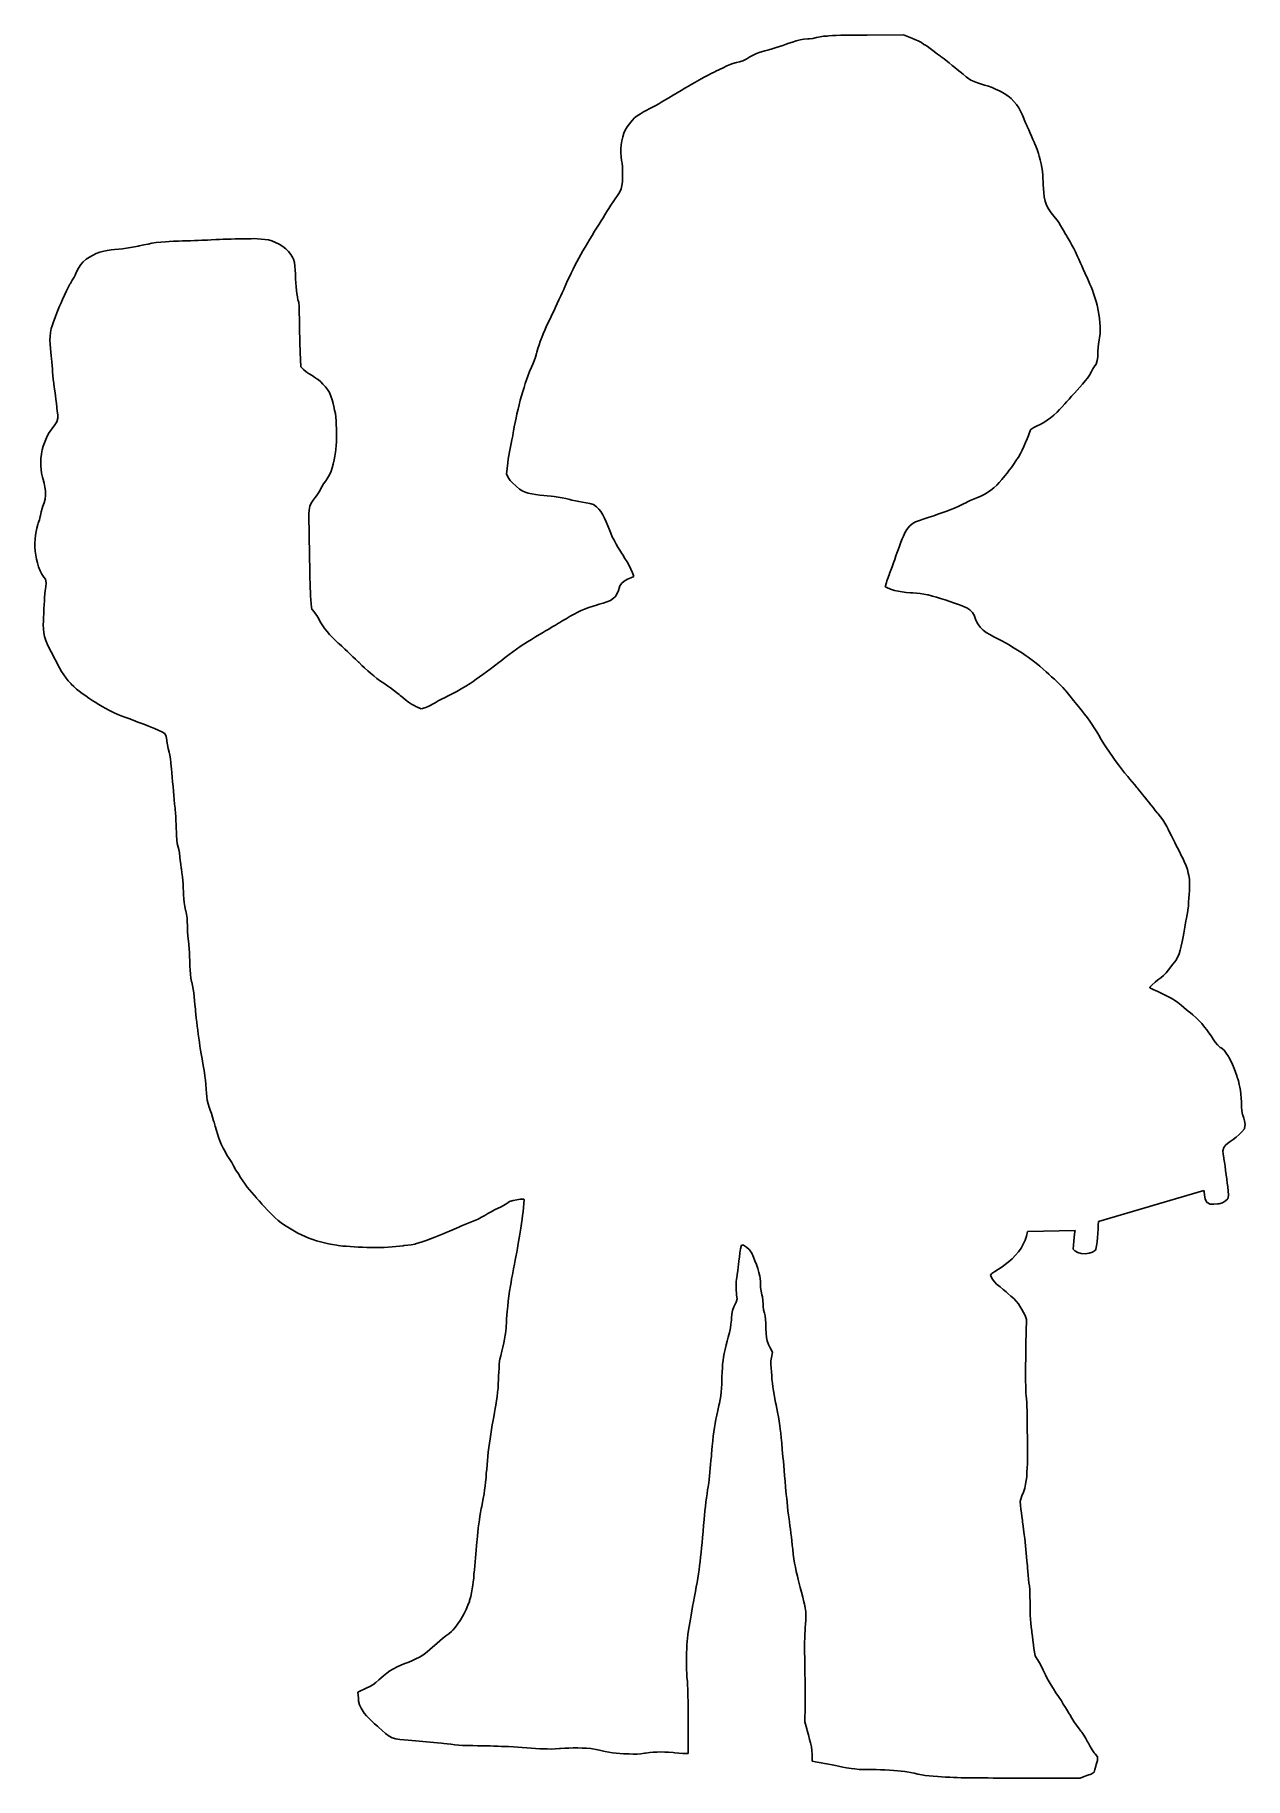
# Model space of a CAD drawing. Extents: x 3.85 to 6.57, y -5.45 to -1.52.
import ezdxf

# ---------------------------------------------------------------- set-up
doc = ezdxf.new("R2010")
doc.units = 0
doc.header["$MEASUREMENT"] = 0
doc.layers.add('BLACK', color=7, linetype='CONTINUOUS')

msp = doc.modelspace()

# ---------------------------------------------------------------- linework, layer by layer
at = {"layer": 'BLACK', "linetype": 'CONTINUOUS'}
for p, q in [((5.5623, -1.532), (5.5712, -1.5297)), ((5.5712, -1.5297), (5.5795, -1.5282)), ((5.5795, -1.5282), (5.5884, -1.5272)), ((5.5884, -1.5272), (5.592, -1.5271)), ((5.592, -1.5271), (5.6001, -1.5263)), ((5.6001, -1.5263), (5.6082, -1.5244)), ((5.6082, -1.5244), (5.6087, -1.5243)), ((5.6087, -1.5243), (5.6164, -1.5224)), ((5.6164, -1.5224), (5.624, -1.5215)), ((5.624, -1.5215), (5.6319, -1.5209)), ((5.6319, -1.5209), (5.6356, -1.5202)), ((5.6356, -1.5202), (5.6441, -1.5197)), ((5.6441, -1.5197), (5.6525, -1.5195)), ((5.6525, -1.5195), (5.6633, -1.5192)), ((5.6633, -1.5192), (5.6726, -1.5191)), ((5.6726, -1.5191), (5.683, -1.519)), ((5.683, -1.519), (5.6941, -1.5188)), ((5.6941, -1.5188), (5.7059, -1.5187)), ((5.7059, -1.5187), (5.714, -1.5187)), ((5.714, -1.5187), (5.7224, -1.5187)), ((5.7224, -1.5187), (5.8038, -1.5183)), ((5.8038, -1.5183), (5.8226, -1.5256)), ((5.8226, -1.5256), (5.83, -1.5286)), ((5.83, -1.5286), (5.8375, -1.5318)), ((5.8375, -1.5318), (5.8447, -1.5355)), ((5.4511, -1.5721), (5.4581, -1.5679)), ((5.4581, -1.5679), (5.4655, -1.5641)), ((5.4655, -1.5641), (5.4732, -1.5606)), ((5.4732, -1.5606), (5.4812, -1.5575)), ((5.4812, -1.5575), (5.4893, -1.5549)), ((5.4893, -1.5549), (5.492, -1.5541)), ((5.492, -1.5541), (5.5006, -1.5518)), ((5.5006, -1.5518), (5.5083, -1.5496)), ((5.5083, -1.5496), (5.5169, -1.547)), ((5.5169, -1.547), (5.5247, -1.5446)), ((5.5247, -1.5446), (5.5322, -1.5421)), ((5.5322, -1.5421), (5.5397, -1.5395)), ((5.5397, -1.5395), (5.546, -1.5373)), ((5.546, -1.5373), (5.5544, -1.5344)), ((5.5544, -1.5344), (5.5623, -1.532)), ((5.8447, -1.5355), (5.8501, -1.5399)), ((5.8501, -1.5399), (5.8522, -1.541)), ((5.8522, -1.541), (5.8573, -1.5438)), ((5.8573, -1.5438), (5.864, -1.5489)), ((5.864, -1.5489), (5.8705, -1.5537)), ((5.8705, -1.5537), (5.8768, -1.5585)), ((5.8768, -1.5585), (5.8809, -1.5617)), ((5.8809, -1.5617), (5.8873, -1.5664)), ((5.8873, -1.5664), (5.8893, -1.5677)), ((5.8893, -1.5677), (5.8957, -1.5723)), ((5.3538, -1.6145), (5.3626, -1.6097)), ((5.3626, -1.6097), (5.371, -1.6053)), ((5.371, -1.6053), (5.379, -1.6013)), ((5.379, -1.6013), (5.3816, -1.6)), ((5.3816, -1.6), (5.3898, -1.596)), ((5.3898, -1.596), (5.3976, -1.5923)), ((5.3976, -1.5923), (5.406, -1.5884)), ((5.406, -1.5884), (5.4139, -1.5849)), ((5.4139, -1.5849), (5.4198, -1.5827)), ((5.4198, -1.5827), (5.4277, -1.5808)), ((5.4277, -1.5808), (5.4346, -1.5792)), ((5.4346, -1.5792), (5.4424, -1.5765)), ((5.4424, -1.5765), (5.4498, -1.5729)), ((5.4498, -1.5729), (5.4511, -1.5721)), ((5.8957, -1.5723), (5.9004, -1.5761)), ((5.9004, -1.5761), (5.9067, -1.5814)), ((5.9067, -1.5814), (5.9137, -1.5871)), ((5.9137, -1.5871), (5.9199, -1.5921)), ((5.9199, -1.5921), (5.9253, -1.5965)), ((5.9253, -1.5965), (5.9318, -1.6017)), ((5.9318, -1.6017), (5.9386, -1.6071)), ((5.9386, -1.6071), (5.9452, -1.6126)), ((5.2852, -1.6542), (5.2945, -1.6486)), ((5.2945, -1.6486), (5.3033, -1.6434)), ((5.3033, -1.6434), (5.3117, -1.6384)), ((5.3117, -1.6384), (5.3196, -1.6338)), ((5.3196, -1.6338), (5.3271, -1.6294)), ((5.3271, -1.6294), (5.3343, -1.6253)), ((5.3343, -1.6253), (5.3444, -1.6197)), ((5.3444, -1.6197), (5.3538, -1.6145)), ((5.9452, -1.6126), (5.9487, -1.6155)), ((5.9487, -1.6155), (5.9559, -1.6205)), ((5.9559, -1.6205), (5.9632, -1.6237)), ((5.9632, -1.6237), (5.971, -1.6266)), ((5.971, -1.6266), (5.9773, -1.6285)), ((5.9773, -1.6285), (5.9868, -1.6314)), ((5.9868, -1.6314), (5.9956, -1.6342)), ((5.9956, -1.6342), (6.0038, -1.6372)), ((6.0038, -1.6372), (6.0114, -1.6403)), ((6.0114, -1.6403), (6.0218, -1.6451)), ((6.0218, -1.6451), (6.031, -1.6502)), ((5.2187, -1.6917), (5.2258, -1.6879)), ((5.2258, -1.6879), (5.231, -1.6851)), ((5.231, -1.6851), (5.2387, -1.6811)), ((5.2387, -1.6811), (5.2458, -1.6773)), ((5.2458, -1.6773), (5.2526, -1.6735)), ((5.2526, -1.6735), (5.2599, -1.6694)), ((5.2599, -1.6694), (5.2649, -1.6664)), ((5.2649, -1.6664), (5.2753, -1.6601)), ((5.2753, -1.6601), (5.2852, -1.6542)), ((6.031, -1.6502), (6.0393, -1.6557)), ((6.0393, -1.6557), (6.0466, -1.6617)), ((6.0466, -1.6617), (6.053, -1.6682)), ((6.053, -1.6682), (6.0587, -1.6753)), ((6.0587, -1.6753), (6.0638, -1.6831)), ((6.0638, -1.6831), (6.0683, -1.6917)), ((5.1773, -1.7329), (5.1818, -1.7255)), ((5.1818, -1.7255), (5.1869, -1.7185)), ((5.1869, -1.7185), (5.1926, -1.7116)), ((5.1926, -1.7116), (5.1983, -1.7055)), ((5.1983, -1.7055), (5.2041, -1.7004)), ((5.2041, -1.7004), (5.2114, -1.6959)), ((5.2114, -1.6959), (5.2187, -1.6917)), ((6.0683, -1.6917), (6.0719, -1.6993)), ((6.0719, -1.6993), (6.0753, -1.7068)), ((6.0753, -1.7068), (6.076, -1.7088)), ((6.076, -1.7088), (6.0792, -1.7165)), ((6.0792, -1.7165), (6.0827, -1.7241)), ((6.0827, -1.7241), (6.083, -1.7248)), ((6.083, -1.7248), (6.0866, -1.7326)), ((5.1673, -1.7752), (5.1681, -1.7659)), ((5.1681, -1.7659), (5.1696, -1.7568)), ((5.1696, -1.7568), (5.1716, -1.7481)), ((5.1716, -1.7481), (5.1742, -1.74)), ((5.1742, -1.74), (5.1773, -1.7329)), ((6.0866, -1.7326), (6.0898, -1.7398)), ((6.0898, -1.7398), (6.0926, -1.7462)), ((6.0926, -1.7462), (6.0959, -1.7539)), ((6.0959, -1.7539), (6.0992, -1.7614)), ((6.0992, -1.7614), (6.0995, -1.7621)), ((6.0995, -1.7621), (6.1026, -1.7694)), ((5.1672, -1.7843), (5.1673, -1.7752)), ((5.1677, -1.793), (5.1672, -1.7843)), ((5.1689, -1.8012), (5.1677, -1.793)), ((5.1699, -1.8073), (5.1689, -1.8012)), ((6.1026, -1.7694), (6.1053, -1.7769)), ((6.1053, -1.7769), (6.1081, -1.7857)), ((6.1081, -1.7857), (6.11, -1.7917)), ((6.11, -1.7917), (6.1124, -1.8001)), ((6.1124, -1.8001), (6.1146, -1.8088)), ((5.1707, -1.8157), (5.1699, -1.8073)), ((5.1711, -1.8245), (5.1707, -1.8157)), ((5.1707, -1.8495), (5.1711, -1.84)), ((5.1712, -1.8333), (5.1711, -1.8245)), ((5.1711, -1.84), (5.1712, -1.8333)), ((6.1146, -1.8088), (6.1161, -1.8172)), ((6.1161, -1.8172), (6.117, -1.8252)), ((6.117, -1.8252), (6.1178, -1.8349)), ((6.1178, -1.8349), (6.1183, -1.8445)), ((6.1183, -1.8445), (6.1185, -1.8472)), ((5.1548, -1.8879), (5.1599, -1.8806)), ((5.1599, -1.8806), (5.1643, -1.8736)), ((5.1643, -1.8736), (5.1679, -1.8654)), ((5.1679, -1.8654), (5.1698, -1.8574)), ((5.1698, -1.8574), (5.1707, -1.8495)), ((6.1185, -1.8472), (6.1189, -1.8562)), ((6.1189, -1.8562), (6.1194, -1.8642)), ((6.1194, -1.8642), (6.1203, -1.8746)), ((6.1203, -1.8746), (6.1214, -1.8834)), ((6.1214, -1.8834), (6.1235, -1.8934)), ((5.1272, -1.9305), (5.1313, -1.9238)), ((5.1313, -1.9238), (5.1358, -1.9166)), ((5.1358, -1.9166), (5.1403, -1.9097)), ((5.1403, -1.9097), (5.1451, -1.9023)), ((5.1451, -1.9023), (5.1501, -1.8949)), ((5.1501, -1.8949), (5.1548, -1.8879)), ((6.1235, -1.8934), (6.1265, -1.9021)), ((6.1265, -1.9021), (6.1309, -1.9104)), ((6.1309, -1.9104), (6.1369, -1.9192)), ((6.1369, -1.9192), (6.1427, -1.9267)), ((5.1025, -1.9701), (5.1082, -1.9609)), ((5.1082, -1.9609), (5.1141, -1.9514)), ((5.1141, -1.9514), (5.1184, -1.9446)), ((5.1184, -1.9446), (5.1227, -1.9377)), ((5.1227, -1.9377), (5.1272, -1.9305)), ((6.1427, -1.9267), (6.1497, -1.9354)), ((6.1497, -1.9354), (6.1545, -1.9417)), ((6.1545, -1.9417), (6.1559, -1.9441)), ((6.1559, -1.9441), (6.1601, -1.9516)), ((6.1601, -1.9516), (6.1645, -1.9592)), ((6.1645, -1.9592), (6.1693, -1.9672)), ((4.0103, -2.0041), (4.019, -2.0029)), ((4.019, -2.0029), (4.0267, -2.0021)), ((4.0267, -2.0021), (4.0362, -2.0012)), ((4.0362, -2.0012), (4.0443, -2.0003)), ((4.0443, -2.0003), (4.0534, -1.9991)), ((4.0534, -1.9991), (4.0628, -1.9975)), ((4.0628, -1.9975), (4.0717, -1.9958)), ((4.0717, -1.9958), (4.08, -1.9941)), ((4.08, -1.9941), (4.0823, -1.9936)), ((4.0823, -1.9936), (4.0929, -1.9914)), ((4.0929, -1.9914), (4.1021, -1.9896)), ((4.1021, -1.9896), (4.1105, -1.988)), ((4.1105, -1.988), (4.1207, -1.9864)), ((4.1207, -1.9864), (4.1307, -1.9852)), ((4.1307, -1.9852), (4.1412, -1.9843)), ((4.1412, -1.9843), (4.1499, -1.9838)), ((4.1499, -1.9838), (4.1597, -1.9833)), ((4.1597, -1.9833), (4.171, -1.9829)), ((4.171, -1.9829), (4.1795, -1.9827)), ((4.1795, -1.9827), (4.1888, -1.9824)), ((4.1888, -1.9824), (4.1979, -1.9821)), ((4.1979, -1.9821), (4.2066, -1.9818)), ((4.2066, -1.9818), (4.2147, -1.9815)), ((4.2147, -1.9815), (4.2235, -1.9812)), ((4.2235, -1.9812), (4.2316, -1.9808)), ((4.2316, -1.9808), (4.2358, -1.9806)), ((4.2358, -1.9806), (4.2443, -1.9801)), ((4.2443, -1.9801), (4.255, -1.9797)), ((4.255, -1.9797), (4.2631, -1.9793)), ((4.2631, -1.9793), (4.2716, -1.979)), ((4.2716, -1.979), (4.2805, -1.9788)), ((4.2805, -1.9788), (4.2895, -1.9785)), ((4.2895, -1.9785), (4.2985, -1.9782)), ((4.2985, -1.9782), (4.3073, -1.978)), ((4.3073, -1.978), (4.3158, -1.9779)), ((4.3158, -1.9779), (4.3237, -1.9777)), ((4.3237, -1.9777), (4.3342, -1.9776)), ((4.3342, -1.9776), (4.3424, -1.9775)), ((4.3424, -1.9775), (4.349, -1.9777)), ((4.349, -1.9777), (4.3571, -1.9784)), ((4.3571, -1.9784), (4.3651, -1.9792)), ((4.3651, -1.9792), (4.3736, -1.9805)), ((4.3736, -1.9805), (4.3813, -1.9826)), ((4.3813, -1.9826), (4.3892, -1.9859)), ((4.3892, -1.9859), (4.3977, -1.9902)), ((4.3977, -1.9902), (4.4054, -1.9951)), ((4.4054, -1.9951), (4.4122, -2.0006)), ((4.4122, -2.0006), (4.4183, -2.0067)), ((5.082, -2.0048), (5.0868, -1.9964)), ((5.0868, -1.9964), (5.0919, -1.9878)), ((5.0919, -1.9878), (5.0971, -1.979)), ((5.0971, -1.979), (5.1025, -1.9701)), ((6.1693, -1.9672), (6.17, -1.9684)), ((6.17, -1.9684), (6.1751, -1.9769)), ((6.1751, -1.9769), (6.1796, -1.9846)), ((6.1796, -1.9846), (6.1837, -1.992)), ((6.1837, -1.992), (6.1876, -1.9994)), ((6.1876, -1.9994), (6.1915, -2.0074)), ((3.9455, -2.0441), (3.9505, -2.036)), ((3.9505, -2.036), (3.9556, -2.0298)), ((3.9556, -2.0298), (3.9626, -2.0237)), ((3.9626, -2.0237), (3.9698, -2.0191)), ((3.9698, -2.0191), (3.9768, -2.0153)), ((3.9768, -2.0153), (3.9853, -2.0113)), ((3.9853, -2.0113), (3.9936, -2.0081)), ((3.9936, -2.0081), (4.0024, -2.0057)), ((4.0024, -2.0057), (4.0103, -2.0041)), ((4.4183, -2.0067), (4.4236, -2.0133)), ((4.4236, -2.0133), (4.428, -2.0205)), ((4.428, -2.0205), (4.4295, -2.0235)), ((4.4295, -2.0235), (4.4321, -2.0314)), ((4.4321, -2.0314), (4.433, -2.0393)), ((4.433, -2.0393), (4.4335, -2.0484)), ((5.0598, -2.0465), (5.064, -2.0381)), ((5.064, -2.0381), (5.0684, -2.0298)), ((5.0684, -2.0298), (5.0728, -2.0215)), ((5.0728, -2.0215), (5.0773, -2.0132)), ((5.0773, -2.0132), (5.082, -2.0048)), ((6.1915, -2.0074), (6.1957, -2.0164)), ((6.1957, -2.0164), (6.1991, -2.024)), ((6.1991, -2.024), (6.2029, -2.0325)), ((6.2029, -2.0325), (6.2056, -2.0389)), ((6.2056, -2.0389), (6.209, -2.0463)), ((3.9221, -2.0875), (3.926, -2.0804)), ((3.926, -2.0804), (3.9273, -2.0785)), ((3.9273, -2.0785), (3.9314, -2.0714)), ((3.9314, -2.0714), (3.9354, -2.0639)), ((3.9354, -2.0639), (3.9375, -2.0596)), ((3.9375, -2.0596), (3.9411, -2.0523)), ((3.9411, -2.0523), (3.9455, -2.0441)), ((4.4335, -2.0484), (4.4339, -2.0566)), ((4.4339, -2.0566), (4.434, -2.0589)), ((4.434, -2.0589), (4.4345, -2.068)), ((4.4345, -2.068), (4.4351, -2.0771)), ((4.4351, -2.0771), (4.4358, -2.0858)), ((5.0393, -2.0901), (5.0434, -2.081)), ((5.0434, -2.081), (5.0474, -2.0721)), ((5.0474, -2.0721), (5.0515, -2.0634)), ((5.0515, -2.0634), (5.0556, -2.0549)), ((5.0556, -2.0549), (5.0598, -2.0465)), ((6.209, -2.0463), (6.2126, -2.0542)), ((6.2126, -2.0542), (6.216, -2.0615)), ((6.216, -2.0615), (6.2176, -2.065)), ((6.2176, -2.065), (6.221, -2.0723)), ((6.221, -2.0723), (6.2242, -2.0799)), ((6.2242, -2.0799), (6.2253, -2.0831)), ((3.9061, -2.1222), (3.9093, -2.1149)), ((3.9093, -2.1149), (3.9139, -2.1045)), ((3.9139, -2.1045), (3.9183, -2.0952)), ((3.9183, -2.0952), (3.9221, -2.0875)), ((4.4358, -2.0858), (4.4366, -2.0944)), ((4.4366, -2.0944), (4.4374, -2.1007)), ((4.4374, -2.1007), (4.4387, -2.1085)), ((4.4387, -2.1085), (4.4398, -2.1164)), ((4.4398, -2.1164), (4.4399, -2.1167)), ((4.4399, -2.1167), (4.4414, -2.1216)), ((5.0241, -2.1237), (5.0279, -2.1154)), ((5.0279, -2.1154), (5.0319, -2.1065)), ((5.0319, -2.1065), (5.0352, -2.0992)), ((5.0352, -2.0992), (5.0385, -2.0919)), ((5.0385, -2.0919), (5.0393, -2.0901)), ((6.2253, -2.0831), (6.2266, -2.0862)), ((6.2266, -2.0862), (6.2297, -2.0936)), ((6.2297, -2.0936), (6.2324, -2.1013)), ((6.2324, -2.1013), (6.2354, -2.1103)), ((6.2354, -2.1103), (6.2382, -2.1193)), ((6.2382, -2.1193), (6.2405, -2.1273)), ((3.8889, -2.1652), (3.8925, -2.1554)), ((3.8925, -2.1554), (3.8967, -2.1447)), ((3.8967, -2.1447), (3.8997, -2.1373)), ((3.8997, -2.1373), (3.9029, -2.1297)), ((3.9029, -2.1297), (3.9061, -2.1222)), ((4.4414, -2.1216), (4.4422, -2.1306)), ((4.4422, -2.1306), (4.4425, -2.1389)), ((4.4425, -2.1389), (4.4428, -2.1472)), ((4.4428, -2.1472), (4.4429, -2.1566)), ((4.4429, -2.1566), (4.443, -2.1625)), ((5.0065, -2.1611), (5.0104, -2.1527)), ((5.0104, -2.1527), (5.0151, -2.143)), ((5.0151, -2.143), (5.0168, -2.1394)), ((5.0168, -2.1394), (5.0202, -2.1322)), ((5.0202, -2.1322), (5.0241, -2.1237)), ((6.2405, -2.1273), (6.2414, -2.1311)), ((6.2414, -2.1311), (6.243, -2.1392)), ((6.243, -2.1392), (6.2443, -2.1479)), ((6.2443, -2.1479), (6.2455, -2.1574)), ((6.2455, -2.1574), (6.2465, -2.1669)), ((3.8811, -2.2065), (3.8814, -2.1983)), ((3.8814, -2.1983), (3.8824, -2.1889)), ((3.8824, -2.1889), (3.8841, -2.1802)), ((3.8841, -2.1802), (3.886, -2.1736)), ((3.886, -2.1736), (3.8889, -2.1652)), ((4.443, -2.1625), (4.4431, -2.171)), ((4.4431, -2.171), (4.4432, -2.1802)), ((4.4432, -2.1802), (4.4434, -2.1897)), ((4.4434, -2.1897), (4.4437, -2.1995)), ((4.4437, -2.1995), (4.444, -2.209)), ((4.989, -2.1999), (4.9924, -2.1917)), ((4.9924, -2.1917), (4.9957, -2.184)), ((4.9957, -2.184), (4.9994, -2.1761)), ((4.9994, -2.1761), (5.0031, -2.1682)), ((5.0031, -2.1682), (5.0065, -2.1611)), ((6.247, -2.192), (6.2459, -2.2002)), ((6.2465, -2.1669), (6.2472, -2.1757)), ((6.2475, -2.184), (6.247, -2.192)), ((6.2472, -2.1757), (6.2475, -2.184)), ((3.8813, -2.2153), (3.8811, -2.2065)), ((3.8819, -2.2251), (3.8813, -2.2153)), ((3.8827, -2.2331), (3.8819, -2.2251)), ((3.8837, -2.2417), (3.8827, -2.2331)), ((4.444, -2.209), (4.4443, -2.2181)), ((4.4443, -2.2181), (4.4446, -2.2264)), ((4.4446, -2.2264), (4.4449, -2.2337)), ((4.4449, -2.2337), (4.4466, -2.266)), ((4.9747, -2.2445), (4.9772, -2.2366)), ((4.9772, -2.2366), (4.9781, -2.2334)), ((4.9781, -2.2334), (4.9806, -2.2247)), ((4.9806, -2.2247), (4.9831, -2.2166)), ((4.9831, -2.2166), (4.9857, -2.2089)), ((4.9857, -2.2089), (4.9884, -2.2014)), ((4.9884, -2.2014), (4.989, -2.1999)), ((6.2419, -2.2351), (6.2417, -2.2435)), ((6.242, -2.2313), (6.2419, -2.2351)), ((6.2425, -2.2226), (6.242, -2.2313)), ((6.2434, -2.2143), (6.2425, -2.2226)), ((6.2448, -2.206), (6.2434, -2.2143)), ((6.2459, -2.2002), (6.2448, -2.206)), ((3.8844, -2.2474), (3.8837, -2.2417)), ((3.8852, -2.2554), (3.8844, -2.2474)), ((3.886, -2.2634), (3.8852, -2.2554)), ((3.8865, -2.2716), (3.886, -2.2634)), ((3.8869, -2.2778), (3.8865, -2.2716)), ((3.8877, -2.2859), (3.8869, -2.2778)), ((4.4466, -2.266), (4.4521, -2.2723)), ((4.4521, -2.2723), (4.4581, -2.2777)), ((4.4581, -2.2777), (4.4647, -2.2818)), ((4.9576, -2.2873), (4.9618, -2.2766)), ((4.9618, -2.2766), (4.9658, -2.2674)), ((4.9658, -2.2674), (4.969, -2.2601)), ((4.969, -2.2601), (4.9719, -2.2526)), ((4.9719, -2.2526), (4.9747, -2.2445)), ((6.2275, -2.2771), (6.2234, -2.2849)), ((6.2308, -2.2708), (6.2275, -2.2771)), ((6.2352, -2.2639), (6.2308, -2.2708)), ((6.238, -2.26), (6.2352, -2.2639)), ((6.2407, -2.252), (6.238, -2.26)), ((6.2417, -2.2435), (6.2407, -2.252)), ((3.8886, -2.2942), (3.8877, -2.2859)), ((3.8898, -2.3037), (3.8886, -2.2942)), ((3.8908, -2.3118), (3.8898, -2.3037)), ((3.8919, -2.3202), (3.8908, -2.3118)), ((4.4647, -2.2818), (4.472, -2.2859)), ((4.472, -2.2859), (4.4779, -2.2901)), ((4.4779, -2.2901), (4.4843, -2.2948)), ((4.4843, -2.2948), (4.485, -2.2951)), ((4.485, -2.2951), (4.4912, -2.3004)), ((4.4912, -2.3004), (4.496, -2.3051)), ((4.496, -2.3051), (4.5018, -2.3113)), ((4.5018, -2.3113), (4.5066, -2.3177)), ((4.9463, -2.322), (4.9491, -2.3127)), ((4.9491, -2.3127), (4.9519, -2.3038)), ((4.9519, -2.3038), (4.9548, -2.2953)), ((4.9548, -2.2953), (4.9576, -2.2873)), ((6.2013, -2.3124), (6.1953, -2.3189)), ((6.2077, -2.3053), (6.2013, -2.3124)), ((6.2138, -2.2982), (6.2077, -2.3053)), ((6.219, -2.2917), (6.2138, -2.2982)), ((6.2234, -2.2849), (6.219, -2.2917)), ((3.8933, -2.3306), (3.8919, -2.3202)), ((3.8945, -2.3397), (3.8933, -2.3306)), ((3.8955, -2.3478), (3.8945, -2.3397)), ((3.8967, -2.3579), (3.8955, -2.3478)), ((4.5066, -2.3177), (4.5106, -2.3245)), ((4.5106, -2.3245), (4.5139, -2.3321)), ((4.5139, -2.3321), (4.5169, -2.3408)), ((4.5169, -2.3408), (4.519, -2.3488)), ((4.519, -2.3488), (4.5205, -2.3556)), ((4.5205, -2.3556), (4.5224, -2.3637)), ((4.9357, -2.3617), (4.9382, -2.3516)), ((4.9382, -2.3516), (4.9408, -2.3415)), ((4.9408, -2.3415), (4.9435, -2.3317)), ((4.9435, -2.3317), (4.9463, -2.322)), ((6.1616, -2.3565), (6.156, -2.3626)), ((6.1674, -2.35), (6.1616, -2.3565)), ((6.1715, -2.3454), (6.1674, -2.35)), ((6.1772, -2.3389), (6.1715, -2.3454)), ((6.183, -2.3325), (6.1772, -2.3389)), ((6.1892, -2.3257), (6.183, -2.3325)), ((6.1953, -2.3189), (6.1892, -2.3257)), ((3.8903, -2.3994), (3.8948, -2.3926)), ((3.8948, -2.3926), (3.8963, -2.3899)), ((3.8963, -2.3899), (3.8985, -2.3823)), ((3.8976, -2.3661), (3.8967, -2.3579)), ((3.8984, -2.3743), (3.8976, -2.3661)), ((3.8985, -2.3823), (3.8984, -2.3743)), ((4.5224, -2.3637), (4.5243, -2.3715)), ((4.5243, -2.3715), (4.5252, -2.3796)), ((4.5252, -2.3796), (4.5257, -2.388)), ((4.5257, -2.388), (4.5261, -2.3966)), ((4.9271, -2.4018), (4.929, -2.392)), ((4.929, -2.392), (4.9311, -2.382)), ((4.9311, -2.382), (4.9333, -2.3719)), ((4.9333, -2.3719), (4.9357, -2.3617)), ((6.12, -2.3916), (6.1118, -2.3962)), ((6.1279, -2.3866), (6.12, -2.3916)), ((6.1355, -2.3811), (6.1279, -2.3866)), ((6.143, -2.375), (6.1355, -2.3811)), ((6.1504, -2.3682), (6.143, -2.375)), ((6.156, -2.3626), (6.1504, -2.3682)), ((3.8687, -2.4375), (3.8717, -2.4299)), ((3.8717, -2.4299), (3.8751, -2.4226)), ((3.8751, -2.4226), (3.8796, -2.4144)), ((3.8796, -2.4144), (3.8842, -2.4074)), ((3.8842, -2.4074), (3.8852, -2.4062)), ((3.8852, -2.4062), (3.8903, -2.3994)), ((4.5261, -2.3966), (4.5263, -2.406)), ((4.5263, -2.406), (4.5264, -2.4076)), ((4.5264, -2.4076), (4.5265, -2.4168)), ((4.5266, -2.4262), (4.5264, -2.4354)), ((4.5265, -2.4168), (4.5266, -2.4262)), ((4.9203, -2.4388), (4.9219, -2.4309)), ((4.9219, -2.4309), (4.9236, -2.4219)), ((4.9236, -2.4219), (4.925, -2.4139)), ((4.925, -2.4139), (4.9255, -2.4113)), ((4.9255, -2.4113), (4.9271, -2.4018)), ((6.0827, -2.4285), (6.0793, -2.4369)), ((6.0856, -2.4208), (6.0827, -2.4285)), ((6.0871, -2.4163), (6.0856, -2.4208)), ((6.09, -2.4086), (6.0871, -2.4163)), ((6.0909, -2.4076), (6.09, -2.4086)), ((6.0977, -2.4033), (6.0909, -2.4076)), ((6.1052, -2.3994), (6.0977, -2.4033)), ((6.1118, -2.3962), (6.1052, -2.3994)), ((3.8604, -2.4807), (3.8607, -2.4721)), ((3.8607, -2.4721), (3.8616, -2.464)), ((3.8616, -2.464), (3.8619, -2.4625)), ((3.8619, -2.4625), (3.8638, -2.4531)), ((3.8638, -2.4531), (3.866, -2.4453)), ((3.866, -2.4453), (3.8687, -2.4375)), ((4.5227, -2.4674), (4.5213, -2.4756)), ((4.5242, -2.4583), (4.5227, -2.4674)), ((4.525, -2.4525), (4.5242, -2.4583)), ((4.526, -2.4433), (4.525, -2.4525)), ((4.5264, -2.4354), (4.526, -2.4433)), ((4.9127, -2.4824), (4.9137, -2.4744)), ((4.9137, -2.4744), (4.9148, -2.4664)), ((4.9148, -2.4664), (4.9162, -2.4579)), ((4.9162, -2.4579), (4.9176, -2.4501)), ((4.9176, -2.4501), (4.9184, -2.4467)), ((4.9184, -2.4467), (4.9203, -2.4388)), ((6.0625, -2.4708), (6.0576, -2.4784)), ((6.0631, -2.4697), (6.0625, -2.4708)), ((6.0676, -2.4617), (6.0631, -2.4697)), ((6.0716, -2.4539), (6.0676, -2.4617)), ((6.0755, -2.4455), (6.0716, -2.4539)), ((6.0793, -2.4369), (6.0755, -2.4455)), ((3.8605, -2.4894), (3.8604, -2.4807)), ((3.8611, -2.4979), (3.8605, -2.4894)), ((3.8622, -2.506), (3.8611, -2.4979)), ((3.8641, -2.5146), (3.8622, -2.506)), ((4.5107, -2.5096), (4.5064, -2.5172)), ((4.5144, -2.5013), (4.5107, -2.5096)), ((4.517, -2.4938), (4.5144, -2.5013)), ((4.5192, -2.4853), (4.517, -2.4938)), ((4.5213, -2.4756), (4.5192, -2.4853)), ((4.9098, -2.5078), (4.9127, -2.4824)), ((4.9134, -2.5152), (4.9098, -2.5078)), ((6.0325, -2.5121), (6.0259, -2.5199)), ((6.0375, -2.5059), (6.0325, -2.5121)), ((6.0424, -2.4995), (6.0375, -2.5059)), ((6.0473, -2.493), (6.0424, -2.4995)), ((6.0519, -2.4866), (6.0473, -2.493)), ((6.0576, -2.4784), (6.0519, -2.4866)), ((3.8657, -2.5203), (3.8641, -2.5146)), ((3.8677, -2.5282), (3.8657, -2.5203)), ((3.8696, -2.5375), (3.8677, -2.5282)), ((3.8707, -2.5459), (3.8696, -2.5375)), ((3.871, -2.5553), (3.8707, -2.5459)), ((4.4849, -2.5526), (4.4838, -2.5539)), ((4.4892, -2.5457), (4.4849, -2.5526)), ((4.4897, -2.5438), (4.4892, -2.5457)), ((4.4934, -2.5364), (4.4897, -2.5438)), ((4.4976, -2.5296), (4.4934, -2.5364)), ((4.5023, -2.523), (4.4976, -2.5296)), ((4.5064, -2.5172), (4.5023, -2.523)), ((4.9137, -2.5157), (4.9134, -2.5152)), ((4.9183, -2.5224), (4.9137, -2.5157)), ((4.924, -2.5285), (4.9183, -2.5224)), ((4.9304, -2.5344), (4.924, -2.5285)), ((4.9325, -2.5362), (4.9304, -2.5344)), ((4.9392, -2.5419), (4.9325, -2.5362)), ((4.9464, -2.5466), (4.9392, -2.5419)), ((4.9543, -2.5498), (4.9464, -2.5466)), ((4.9584, -2.551), (4.9543, -2.5498)), ((4.9664, -2.5528), (4.9584, -2.551)), ((4.9752, -2.5542), (4.9664, -2.5528)), ((5.9936, -2.5498), (5.9856, -2.5543)), ((6.0011, -2.5444), (5.9936, -2.5498)), ((6.0074, -2.5391), (6.0011, -2.5444)), ((6.0142, -2.5326), (6.0074, -2.5391)), ((6.0198, -2.5268), (6.0142, -2.5326)), ((6.0259, -2.5199), (6.0198, -2.5268)), ((3.8611, -2.5932), (3.8635, -2.5854)), ((3.8635, -2.5854), (3.8652, -2.5806)), ((3.8652, -2.5806), (3.8678, -2.5731)), ((3.8678, -2.5731), (3.87, -2.5642)), ((3.87, -2.5642), (3.871, -2.5553)), ((4.4648, -2.5889), (4.4645, -2.5973)), ((4.4663, -2.5806), (4.4648, -2.5889)), ((4.4694, -2.5738), (4.4663, -2.5806)), ((4.4737, -2.5668), (4.4694, -2.5738)), ((4.4785, -2.5604), (4.4737, -2.5668)), ((4.4838, -2.5539), (4.4785, -2.5604)), ((4.9844, -2.5553), (4.9752, -2.5542)), ((4.9935, -2.5562), (4.9844, -2.5553)), ((5.0014, -2.5569), (4.9935, -2.5562)), ((5.0104, -2.5577), (5.0014, -2.5569)), ((5.0174, -2.5584), (5.0104, -2.5577)), ((5.0258, -2.5596), (5.0174, -2.5584)), ((5.0348, -2.5612), (5.0258, -2.5596)), ((5.0431, -2.563), (5.0348, -2.5612)), ((5.0521, -2.5652), (5.0431, -2.563)), ((5.0571, -2.5664), (5.0521, -2.5652)), ((5.0651, -2.5683), (5.0571, -2.5664)), ((5.0729, -2.5699), (5.0651, -2.5683)), ((5.0811, -2.5716), (5.0729, -2.5699)), ((5.0892, -2.5728), (5.0811, -2.5716)), ((5.0977, -2.5742), (5.0892, -2.5728)), ((5.1056, -2.5768), (5.0977, -2.5742)), ((5.1122, -2.5814), (5.1056, -2.5768)), ((5.1178, -2.5872), (5.1122, -2.5814)), ((5.1219, -2.5926), (5.1178, -2.5872)), ((5.9015, -2.5914), (5.8903, -2.5955)), ((5.9111, -2.5878), (5.9015, -2.5914)), ((5.9194, -2.5844), (5.9111, -2.5878)), ((5.9291, -2.5802), (5.9194, -2.5844)), ((5.9377, -2.576), (5.9291, -2.5802)), ((5.9458, -2.5717), (5.9377, -2.576)), ((5.9469, -2.5711), (5.9458, -2.5717)), ((5.9546, -2.5674), (5.9469, -2.5711)), ((5.9619, -2.5642), (5.9546, -2.5674)), ((5.9696, -2.5611), (5.9619, -2.5642)), ((5.9782, -2.5578), (5.9696, -2.5611)), ((5.9856, -2.5543), (5.9782, -2.5578)), ((3.8497, -2.6374), (3.8512, -2.6296)), ((3.8512, -2.6296), (3.8535, -2.6214)), ((3.8535, -2.6214), (3.8546, -2.6188)), ((3.8546, -2.6188), (3.8573, -2.6111)), ((3.8573, -2.6111), (3.8591, -2.6032)), ((3.8591, -2.6032), (3.8594, -2.6014)), ((3.8594, -2.6014), (3.8611, -2.5932)), ((4.4645, -2.5973), (4.4645, -2.6077)), ((4.4645, -2.6077), (4.4646, -2.6182)), ((4.4646, -2.6182), (4.4647, -2.6267)), ((4.4647, -2.6267), (4.4648, -2.6365)), ((5.1264, -2.6001), (5.1219, -2.5926)), ((5.1304, -2.6075), (5.1264, -2.6001)), ((5.1343, -2.6157), (5.1304, -2.6075)), ((5.138, -2.6244), (5.1343, -2.6157)), ((5.1414, -2.6333), (5.138, -2.6244)), ((5.8177, -2.6256), (5.812, -2.633)), ((5.8235, -2.62), (5.8177, -2.6256)), ((5.8313, -2.6156), (5.8235, -2.62)), ((5.8381, -2.6133), (5.8313, -2.6156)), ((5.8507, -2.6091), (5.8381, -2.6133)), ((5.8621, -2.6052), (5.8507, -2.6091)), ((5.8725, -2.6017), (5.8621, -2.6052)), ((5.8818, -2.5985), (5.8725, -2.6017)), ((5.8903, -2.5955), (5.8818, -2.5985)), ((3.847, -2.6721), (3.8471, -2.6636)), ((3.8471, -2.6636), (3.8476, -2.6548)), ((3.8476, -2.6548), (3.8484, -2.6459)), ((3.8484, -2.6459), (3.8497, -2.6374)), ((4.4648, -2.6365), (4.465, -2.6478)), ((4.465, -2.6478), (4.4652, -2.6606)), ((4.4652, -2.6606), (4.4655, -2.675)), ((5.1444, -2.641), (5.1414, -2.6333)), ((5.1479, -2.649), (5.1444, -2.641)), ((5.1519, -2.6571), (5.1479, -2.649)), ((5.1565, -2.6655), (5.1519, -2.6571)), ((5.1605, -2.6724), (5.1565, -2.6655)), ((5.7949, -2.67), (5.7919, -2.6786)), ((5.7981, -2.6614), (5.7949, -2.67)), ((5.8012, -2.6535), (5.7981, -2.6614)), ((5.8038, -2.6477), (5.8012, -2.6535)), ((5.8074, -2.6407), (5.8038, -2.6477)), ((5.812, -2.633), (5.8074, -2.6407)), ((3.8476, -2.6818), (3.847, -2.6721)), ((3.8489, -2.6907), (3.8476, -2.6818)), ((3.8506, -2.6997), (3.8489, -2.6907)), ((3.8528, -2.7083), (3.8506, -2.6997)), ((3.8553, -2.7166), (3.8528, -2.7083)), ((4.4655, -2.675), (4.4656, -2.6839)), ((4.4656, -2.6839), (4.4658, -2.6924)), ((4.4658, -2.6924), (4.4659, -2.7006)), ((4.4659, -2.7006), (4.4663, -2.7159)), ((5.1649, -2.6795), (5.1605, -2.6724)), ((5.1697, -2.6868), (5.1649, -2.6795)), ((5.1719, -2.6902), (5.1697, -2.6868)), ((5.1766, -2.6978), (5.1719, -2.6902)), ((5.1813, -2.706), (5.1766, -2.6978)), ((5.1858, -2.7143), (5.1813, -2.706)), ((5.7817, -2.7081), (5.7786, -2.7168)), ((5.7844, -2.7003), (5.7817, -2.7081)), ((5.7871, -2.6925), (5.7844, -2.7003)), ((5.7892, -2.6863), (5.7871, -2.6925)), ((5.7919, -2.6786), (5.7892, -2.6863)), ((3.8588, -2.7258), (3.8553, -2.7166)), ((3.8625, -2.7336), (3.8588, -2.7258)), ((3.8672, -2.7403), (3.8625, -2.7336)), ((3.8708, -2.7448), (3.8672, -2.7403)), ((3.8725, -2.753), (3.8708, -2.7448)), ((4.4663, -2.7159), (4.4666, -2.7299)), ((4.4666, -2.7299), (4.4669, -2.7427)), ((4.4669, -2.7427), (4.4672, -2.7542)), ((5.1687, -2.7544), (5.1749, -2.7494)), ((5.1749, -2.7494), (5.1823, -2.745)), ((5.1823, -2.745), (5.1897, -2.7421)), ((5.1899, -2.7221), (5.1858, -2.7143)), ((5.1897, -2.7421), (5.1967, -2.7389)), ((5.1939, -2.7306), (5.1899, -2.7221)), ((5.1967, -2.7389), (5.1939, -2.7306)), ((5.7668, -2.7486), (5.7656, -2.7524)), ((5.7695, -2.7408), (5.7668, -2.7486)), ((5.7726, -2.7328), (5.7695, -2.7408)), ((5.7728, -2.7322), (5.7726, -2.7328)), ((5.7759, -2.7243), (5.7728, -2.7322)), ((5.7786, -2.7168), (5.7759, -2.7243)), ((3.8684, -2.794), (3.869, -2.7857)), ((3.869, -2.7857), (3.8698, -2.7775)), ((3.8698, -2.7775), (3.8706, -2.7709)), ((3.8706, -2.7709), (3.8717, -2.7618)), ((3.8717, -2.7618), (3.8725, -2.753)), ((4.4672, -2.7542), (4.4675, -2.7645)), ((4.4675, -2.7645), (4.4679, -2.7737)), ((4.4679, -2.7737), (4.4682, -2.7817)), ((4.4682, -2.7817), (4.4687, -2.7919)), ((5.1438, -2.7927), (5.1511, -2.7879)), ((5.1511, -2.7879), (5.1542, -2.7849)), ((5.1542, -2.7849), (5.1585, -2.7783)), ((5.1585, -2.7783), (5.1619, -2.7706)), ((5.1619, -2.7706), (5.1641, -2.763)), ((5.1641, -2.763), (5.1642, -2.7613)), ((5.1642, -2.7613), (5.1687, -2.7544)), ((5.7656, -2.7524), (5.763, -2.7618)), ((5.763, -2.7618), (5.7668, -2.7637)), ((5.7668, -2.7637), (5.7746, -2.7671)), ((5.7746, -2.7671), (5.7835, -2.7699)), ((5.7835, -2.7699), (5.7919, -2.7719)), ((5.7919, -2.7719), (5.8015, -2.7734)), ((5.8015, -2.7734), (5.8101, -2.7745)), ((5.8101, -2.7745), (5.8197, -2.7753)), ((5.8197, -2.7753), (5.8249, -2.7757)), ((5.8249, -2.7757), (5.8332, -2.7764)), ((5.8332, -2.7764), (5.8417, -2.7773)), ((5.8417, -2.7773), (5.8498, -2.7783)), ((5.8498, -2.7783), (5.8582, -2.7797)), ((5.8582, -2.7797), (5.8597, -2.78)), ((5.8597, -2.78), (5.8697, -2.7827)), ((5.8697, -2.7827), (5.8782, -2.7852)), ((5.8782, -2.7852), (5.8877, -2.7882)), ((5.8877, -2.7882), (5.898, -2.7916)), ((3.8666, -2.8317), (3.867, -2.8212)), ((3.867, -2.8212), (3.8675, -2.8122)), ((3.8675, -2.8122), (3.8679, -2.8021)), ((3.8679, -2.8021), (3.8684, -2.794)), ((4.4687, -2.7919), (4.4693, -2.7999)), ((4.4693, -2.7999), (4.4703, -2.8086)), ((4.4703, -2.8086), (4.4712, -2.812)), ((4.4712, -2.812), (4.476, -2.8185)), ((4.476, -2.8185), (4.4774, -2.8201)), ((4.4774, -2.8201), (4.4823, -2.8268)), ((4.4823, -2.8268), (4.4865, -2.8338)), ((5.0534, -2.8283), (5.0621, -2.8235)), ((5.0621, -2.8235), (5.0702, -2.8193)), ((5.0702, -2.8193), (5.0778, -2.8156)), ((5.0778, -2.8156), (5.0851, -2.8124)), ((5.0851, -2.8124), (5.0948, -2.8086)), ((5.0948, -2.8086), (5.1048, -2.8053)), ((5.1048, -2.8053), (5.1127, -2.803)), ((5.1127, -2.803), (5.1183, -2.8014)), ((5.1183, -2.8014), (5.1272, -2.7989)), ((5.1272, -2.7989), (5.136, -2.796)), ((5.136, -2.796), (5.1438, -2.7927)), ((5.898, -2.7916), (5.9085, -2.7951)), ((5.9085, -2.7951), (5.9187, -2.7986)), ((5.9187, -2.7986), (5.9281, -2.802)), ((5.9281, -2.802), (5.9363, -2.805)), ((5.9363, -2.805), (5.9444, -2.8082)), ((5.9444, -2.8082), (5.9469, -2.8094)), ((5.9469, -2.8094), (5.9539, -2.8138)), ((5.9539, -2.8138), (5.9598, -2.8197)), ((5.9598, -2.8197), (5.9638, -2.827)), ((5.9638, -2.827), (5.9643, -2.8284)), ((3.866, -2.8477), (3.8663, -2.8397)), ((3.8662, -2.857), (3.866, -2.8477)), ((3.867, -2.8655), (3.8662, -2.857)), ((3.8663, -2.8397), (3.8666, -2.8317)), ((3.8688, -2.8738), (3.867, -2.8655)), ((4.4865, -2.8338), (4.4878, -2.8361)), ((4.4878, -2.8361), (4.4917, -2.8431)), ((4.4917, -2.8431), (4.4959, -2.8498)), ((4.4959, -2.8498), (4.5005, -2.8563)), ((4.5005, -2.8563), (4.5055, -2.8628)), ((4.5055, -2.8628), (4.5112, -2.8693)), ((4.9841, -2.8694), (4.9906, -2.8656)), ((4.9906, -2.8656), (4.9978, -2.8614)), ((4.9978, -2.8614), (5.0049, -2.8572)), ((5.0049, -2.8572), (5.0129, -2.8524)), ((5.0129, -2.8524), (5.0199, -2.8482)), ((5.0199, -2.8482), (5.0268, -2.844)), ((5.0268, -2.844), (5.0295, -2.8424)), ((5.0295, -2.8424), (5.0369, -2.8379)), ((5.0369, -2.8379), (5.0438, -2.8338)), ((5.0438, -2.8338), (5.0534, -2.8283)), ((5.9643, -2.8284), (5.9673, -2.8373)), ((5.9673, -2.8373), (5.9715, -2.8453)), ((5.9715, -2.8453), (5.977, -2.8526)), ((5.977, -2.8526), (5.9839, -2.8594)), ((5.9839, -2.8594), (5.9907, -2.8646)), ((5.9907, -2.8646), (5.9985, -2.8695)), ((3.8717, -2.8827), (3.8688, -2.8738)), ((3.8747, -2.8901), (3.8717, -2.8827)), ((3.8786, -2.8985), (3.8747, -2.8901)), ((3.8835, -2.9082), (3.8786, -2.8985)), ((4.5112, -2.8693), (4.5175, -2.876)), ((4.5175, -2.876), (4.5247, -2.883)), ((4.5247, -2.883), (4.5306, -2.8886)), ((4.5306, -2.8886), (4.5327, -2.8905)), ((4.5327, -2.8905), (4.5387, -2.896)), ((4.5387, -2.896), (4.5456, -2.9024)), ((4.5456, -2.9024), (4.5515, -2.9079)), ((4.9241, -2.9084), (4.9324, -2.9025)), ((4.9324, -2.9025), (4.9407, -2.8968)), ((4.9407, -2.8968), (4.9489, -2.8912)), ((4.9489, -2.8912), (4.9572, -2.8858)), ((4.9572, -2.8858), (4.9658, -2.8804)), ((4.9658, -2.8804), (4.9747, -2.875)), ((4.9747, -2.875), (4.9841, -2.8694)), ((5.9985, -2.8695), (6.0074, -2.8744)), ((6.0074, -2.8744), (6.0166, -2.8791)), ((6.0166, -2.8791), (6.0255, -2.8838)), ((6.0255, -2.8838), (6.034, -2.8884)), ((6.034, -2.8884), (6.0422, -2.893)), ((6.0422, -2.893), (6.0501, -2.8976)), ((6.0501, -2.8976), (6.0576, -2.9021)), ((6.0576, -2.9021), (6.0649, -2.9066)), ((6.0649, -2.9066), (6.0719, -2.9111)), ((3.8872, -2.9155), (3.8835, -2.9082)), ((3.8915, -2.9236), (3.8872, -2.9155)), ((3.8947, -2.9295), (3.8915, -2.9236)), ((3.899, -2.9375), (3.8947, -2.9295)), ((3.9028, -2.9444), (3.899, -2.9375)), ((3.9074, -2.9524), (3.9028, -2.9444)), ((4.5515, -2.9079), (4.5576, -2.9136)), ((4.5576, -2.9136), (4.5636, -2.9194)), ((4.5636, -2.9194), (4.5695, -2.925)), ((4.5695, -2.925), (4.5762, -2.9315)), ((4.5762, -2.9315), (4.5774, -2.9327)), ((4.5774, -2.9327), (4.5839, -2.9389)), ((4.5839, -2.9389), (4.5898, -2.9445)), ((4.5898, -2.9445), (4.5969, -2.9511)), ((4.8732, -2.9472), (4.8825, -2.9401)), ((4.8825, -2.9401), (4.8923, -2.9325)), ((4.8923, -2.9325), (4.8976, -2.9285)), ((4.8976, -2.9285), (4.9068, -2.9213)), ((4.9068, -2.9213), (4.9156, -2.9147)), ((4.9156, -2.9147), (4.9241, -2.9084)), ((6.0719, -2.9111), (6.0786, -2.9156)), ((6.0786, -2.9156), (6.0851, -2.9202)), ((6.0851, -2.9202), (6.0944, -2.927)), ((6.0944, -2.927), (6.1031, -2.9338)), ((6.1031, -2.9338), (6.1114, -2.9408)), ((6.1114, -2.9408), (6.1192, -2.9478)), ((3.9125, -2.9606), (3.9074, -2.9524)), ((3.9173, -2.9675), (3.9125, -2.9606)), ((3.9223, -2.9737), (3.9173, -2.9675)), ((3.9277, -2.9798), (3.9223, -2.9737)), ((3.9287, -2.981), (3.9277, -2.9798)), ((3.9346, -2.9869), (3.9287, -2.981)), ((4.5969, -2.9511), (4.6036, -2.9569)), ((4.6036, -2.9569), (4.6105, -2.9625)), ((4.6105, -2.9625), (4.6178, -2.9682)), ((4.6178, -2.9682), (4.6261, -2.9742)), ((4.6261, -2.9742), (4.6332, -2.9792)), ((4.6332, -2.9792), (4.6412, -2.9848)), ((4.6412, -2.9848), (4.648, -2.9896)), ((4.8177, -2.9858), (4.8277, -2.9795)), ((4.8277, -2.9795), (4.8345, -2.975)), ((4.8345, -2.975), (4.8415, -2.9703)), ((4.8415, -2.9703), (4.8489, -2.9651)), ((4.8489, -2.9651), (4.8565, -2.9596)), ((4.8565, -2.9596), (4.8646, -2.9536)), ((4.8646, -2.9536), (4.8732, -2.9472)), ((6.1192, -2.9478), (6.1255, -2.9536)), ((6.1255, -2.9536), (6.1314, -2.959)), ((6.1314, -2.959), (6.1376, -2.9645)), ((6.1376, -2.9645), (6.1442, -2.9703)), ((6.1442, -2.9703), (6.145, -2.971)), ((6.145, -2.971), (6.1514, -2.9768)), ((6.1514, -2.9768), (6.1574, -2.9827)), ((6.1574, -2.9827), (6.163, -2.9886)), ((3.9407, -2.9924), (3.9346, -2.9869)), ((3.947, -2.9974), (3.9407, -2.9924)), ((3.9535, -3.002), (3.947, -2.9974)), ((3.9615, -3.0077), (3.9535, -3.002)), ((3.9689, -3.0127), (3.9615, -3.0077)), ((3.9776, -3.0186), (3.9689, -3.0127)), ((3.9831, -3.0222), (3.9776, -3.0186)), ((3.9911, -3.0273), (3.9831, -3.0222)), ((4.648, -2.9896), (4.6551, -2.9948)), ((4.6551, -2.9948), (4.6617, -2.9999)), ((4.6617, -2.9999), (4.668, -3.0049)), ((4.668, -3.0049), (4.6699, -3.0065)), ((4.6699, -3.0065), (4.6759, -3.0116)), ((4.6759, -3.0116), (4.6822, -3.0169)), ((4.6822, -3.0169), (4.6887, -3.0218)), ((4.6887, -3.0218), (4.6954, -3.0262)), ((4.7417, -3.0273), (4.7486, -3.0232)), ((4.7486, -3.0232), (4.756, -3.0191)), ((4.756, -3.0191), (4.7634, -3.0151)), ((4.7634, -3.0151), (4.7713, -3.0111)), ((4.7713, -3.0111), (4.7753, -3.0091)), ((4.7753, -3.0091), (4.783, -3.0051)), ((4.783, -3.0051), (4.7904, -3.0013)), ((4.7904, -3.0013), (4.7975, -2.9975)), ((4.7975, -2.9975), (4.8077, -2.9918)), ((4.8077, -2.9918), (4.8177, -2.9858)), ((6.163, -2.9886), (6.1685, -2.9946)), ((6.1685, -2.9946), (6.1696, -2.996)), ((6.1696, -2.996), (6.1791, -3.0076)), ((6.1791, -3.0076), (6.1875, -3.018)), ((6.1875, -3.018), (6.1949, -3.0272)), ((3.9989, -3.032), (3.9911, -3.0273)), ((4.0068, -3.0364), (3.9989, -3.032)), ((4.0151, -3.0406), (4.0068, -3.0364)), ((4.0242, -3.0449), (4.0151, -3.0406)), ((4.0343, -3.0493), (4.0242, -3.0449)), ((4.0417, -3.0523), (4.0343, -3.0493)), ((4.0498, -3.0556), (4.0417, -3.0523)), ((4.0586, -3.059), (4.0498, -3.0556)), ((4.0683, -3.0626), (4.0586, -3.059)), ((4.079, -3.0666), (4.0683, -3.0626)), ((4.6954, -3.0262), (4.7034, -3.0305)), ((4.7034, -3.0305), (4.7056, -3.0315)), ((4.7056, -3.0315), (4.7171, -3.037)), ((4.7171, -3.037), (4.7254, -3.0348)), ((4.7254, -3.0348), (4.7331, -3.032)), ((4.7331, -3.032), (4.7404, -3.0281)), ((4.7404, -3.0281), (4.7417, -3.0273)), ((6.1949, -3.0272), (6.2015, -3.0354)), ((6.2015, -3.0354), (6.2072, -3.0426)), ((6.2072, -3.0426), (6.2123, -3.049)), ((6.2123, -3.049), (6.2187, -3.0574)), ((6.2187, -3.0574), (6.2241, -3.0647)), ((4.0906, -3.0709), (4.079, -3.0666)), ((4.0929, -3.0717), (4.0906, -3.0709)), ((4.1014, -3.0749), (4.0929, -3.0717)), ((4.1094, -3.0781), (4.1014, -3.0749)), ((4.1168, -3.0811), (4.1094, -3.0781)), ((4.1249, -3.0847), (4.1168, -3.0811)), ((4.1328, -3.0885), (4.1249, -3.0847)), ((4.1397, -3.0927), (4.1328, -3.0885)), ((4.1428, -3.0996), (4.1397, -3.0927)), ((4.1442, -3.1074), (4.1428, -3.0996)), ((6.2241, -3.0647), (6.2287, -3.0713)), ((6.2287, -3.0713), (6.2341, -3.0797)), ((6.2341, -3.0797), (6.2395, -3.0887)), ((6.2395, -3.0887), (6.244, -3.0963)), ((6.244, -3.0963), (6.2496, -3.1059)), ((4.1445, -3.1095), (4.1442, -3.1074)), ((4.1461, -3.1179), (4.1445, -3.1095)), ((4.1477, -3.1261), (4.1461, -3.1179)), ((4.1497, -3.1344), (4.1477, -3.1261)), ((4.1512, -3.1414), (4.1497, -3.1344)), ((4.1526, -3.1497), (4.1512, -3.1414)), ((6.2496, -3.1059), (6.2556, -3.1155)), ((6.2556, -3.1155), (6.2617, -3.1251)), ((6.2617, -3.1251), (6.2681, -3.1347)), ((6.2681, -3.1347), (6.2747, -3.1442)), ((4.1537, -3.1583), (4.1526, -3.1497)), ((4.1545, -3.1665), (4.1537, -3.1583)), ((4.1549, -3.1719), (4.1545, -3.1665)), ((4.1556, -3.1809), (4.1549, -3.1719)), ((4.1565, -3.1907), (4.1556, -3.1809)), ((6.2747, -3.1442), (6.2814, -3.1536)), ((6.2814, -3.1536), (6.2882, -3.1629)), ((6.2882, -3.1629), (6.2952, -3.172)), ((6.2952, -3.172), (6.3023, -3.1809)), ((6.3023, -3.1809), (6.3094, -3.1895)), ((4.1573, -3.2011), (4.1565, -3.1907)), ((4.1583, -3.2116), (4.1573, -3.2011)), ((4.1592, -3.2221), (4.1583, -3.2116)), ((6.3094, -3.1895), (6.3142, -3.1951)), ((6.3142, -3.1951), (6.3196, -3.2014)), ((6.3196, -3.2014), (6.3246, -3.2075)), ((6.3246, -3.2075), (6.33, -3.2141)), ((6.33, -3.2141), (6.331, -3.2153)), ((6.331, -3.2153), (6.3359, -3.2214)), ((4.1601, -3.232), (4.1592, -3.2221)), ((4.161, -3.2411), (4.1601, -3.232)), ((4.162, -3.2515), (4.161, -3.2411)), ((4.163, -3.2604), (4.162, -3.2515)), ((6.3359, -3.2214), (6.3411, -3.2278)), ((6.3411, -3.2278), (6.3422, -3.2292)), ((6.3422, -3.2292), (6.3473, -3.2354)), ((6.3473, -3.2354), (6.3525, -3.2421)), ((6.3525, -3.2421), (6.3561, -3.2465)), ((6.3561, -3.2465), (6.3613, -3.2531)), ((6.3613, -3.2531), (6.3664, -3.2595)), ((6.3664, -3.2595), (6.3715, -3.2657)), ((4.1633, -3.2635), (4.163, -3.2604)), ((4.1639, -3.2715), (4.1633, -3.2635)), ((4.1645, -3.2803), (4.1639, -3.2715)), ((4.1649, -3.2886), (4.1645, -3.2803)), ((4.1653, -3.2974), (4.1649, -3.2886)), ((4.1656, -3.3062), (4.1653, -3.2974)), ((6.3715, -3.2657), (6.3766, -3.272)), ((6.3766, -3.272), (6.3777, -3.2733)), ((6.3777, -3.2733), (6.3835, -3.2805)), ((6.3835, -3.2805), (6.3884, -3.2871)), ((6.3884, -3.2871), (6.3933, -3.2944)), ((6.3933, -3.2944), (6.3975, -3.3017)), ((4.1659, -3.3138), (4.1656, -3.3062)), ((4.1662, -3.3223), (4.1659, -3.3138)), ((4.1668, -3.3319), (4.1662, -3.3223)), ((4.1677, -3.3406), (4.1668, -3.3319)), ((6.3975, -3.3017), (6.4008, -3.3083)), ((6.4008, -3.3083), (6.4045, -3.3161)), ((6.4045, -3.3161), (6.4081, -3.3234)), ((6.4081, -3.3234), (6.4117, -3.3304)), ((6.4117, -3.3304), (6.4154, -3.3378)), ((6.4154, -3.3378), (6.4166, -3.3403)), ((4.1697, -3.3485), (4.1677, -3.3406)), ((4.1712, -3.3535), (4.1697, -3.3485)), ((4.1726, -3.3617), (4.1712, -3.3535)), ((4.1726, -3.3623), (4.1726, -3.3617)), ((4.1734, -3.3705), (4.1726, -3.3623)), ((4.1745, -3.3787), (4.1734, -3.3705)), ((6.4166, -3.3403), (6.4216, -3.3502)), ((6.4216, -3.3502), (6.4257, -3.3584)), ((6.4257, -3.3584), (6.4301, -3.3672)), ((6.4301, -3.3672), (6.434, -3.3752)), ((6.434, -3.3752), (6.4376, -3.3828)), ((4.1756, -3.387), (4.1745, -3.3787)), ((4.1768, -3.3958), (4.1756, -3.387)), ((4.1771, -3.3977), (4.1768, -3.3958)), ((4.1783, -3.4066), (4.1771, -3.3977)), ((4.1794, -3.4153), (4.1783, -3.4066)), ((4.1802, -3.4238), (4.1794, -3.4153)), ((6.4376, -3.3828), (6.4407, -3.3901)), ((6.4407, -3.3901), (6.441, -3.391)), ((6.441, -3.391), (6.4437, -3.3989)), ((6.4437, -3.3989), (6.4458, -3.4069)), ((6.4458, -3.4069), (6.4471, -3.4124)), ((6.4471, -3.4124), (6.4484, -3.4208)), ((4.1809, -3.432), (4.1802, -3.4238)), ((4.1814, -3.44), (4.1809, -3.432)), ((4.1818, -3.4493), (4.1814, -3.44)), ((4.1821, -3.4563), (4.1818, -3.4493)), ((4.1825, -3.465), (4.1821, -3.4563)), ((6.4477, -3.4556), (6.4472, -3.4634)), ((6.4482, -3.4461), (6.4477, -3.4556)), ((6.4487, -3.4369), (6.4482, -3.4461)), ((6.4484, -3.4208), (6.4488, -3.4288)), ((6.4488, -3.4288), (6.4487, -3.4369)), ((4.1833, -3.4733), (4.1825, -3.465)), ((4.1847, -3.4821), (4.1833, -3.4733)), ((4.1866, -3.4905), (4.1847, -3.4821)), ((4.1869, -3.4918), (4.1866, -3.4905)), ((4.1886, -3.4998), (4.1869, -3.4918)), ((6.4446, -3.4918), (6.443, -3.5)), ((6.445, -3.4895), (6.4446, -3.4918)), ((6.4459, -3.4813), (6.445, -3.4895)), ((6.4466, -3.4723), (6.4459, -3.4813)), ((6.4472, -3.4634), (6.4466, -3.4723)), ((4.19, -3.5085), (4.1886, -3.4998)), ((4.1905, -3.5166), (4.19, -3.5085)), ((4.1906, -3.5252), (4.1905, -3.5166)), ((4.1907, -3.5311), (4.1906, -3.5252)), ((4.1911, -3.5396), (4.1907, -3.5311)), ((6.4375, -3.5335), (6.4359, -3.5422)), ((6.439, -3.5243), (6.4375, -3.5335)), ((6.4406, -3.5146), (6.439, -3.5243)), ((6.4416, -3.5083), (6.4406, -3.5146)), ((6.443, -3.5), (6.4416, -3.5083)), ((4.1918, -3.5478), (4.1911, -3.5396)), ((4.1928, -3.5562), (4.1918, -3.5478)), ((4.1933, -3.5597), (4.1928, -3.5562)), ((4.1941, -3.5682), (4.1933, -3.5597)), ((4.1948, -3.5774), (4.1941, -3.5682)), ((6.4296, -3.5719), (6.4273, -3.5808)), ((6.432, -3.5618), (6.4296, -3.5719)), ((6.4343, -3.5504), (6.432, -3.5618)), ((6.4359, -3.5422), (6.4343, -3.5504)), ((4.1953, -3.586), (4.1948, -3.5774)), ((4.1957, -3.5953), (4.1953, -3.586)), ((4.1961, -3.6049), (4.1957, -3.5953)), ((4.1962, -3.6076), (4.1961, -3.6049)), ((4.1965, -3.6172), (4.1962, -3.6076)), ((6.4102, -3.6133), (6.4068, -3.618)), ((6.4156, -3.6069), (6.4102, -3.6133)), ((6.4179, -3.6043), (6.4156, -3.6069)), ((6.4218, -3.5969), (6.4179, -3.6043)), ((6.4249, -3.5886), (6.4218, -3.5969)), ((6.4273, -3.5808), (6.4249, -3.5886)), ((4.1968, -3.6251), (4.1965, -3.6172)), ((4.1974, -3.6344), (4.1968, -3.6251)), ((4.1984, -3.6435), (4.1974, -3.6344)), ((4.2001, -3.6515), (4.1984, -3.6435)), ((4.2005, -3.6529), (4.2001, -3.6515)), ((4.2023, -3.6606), (4.2005, -3.6529)), ((6.371, -3.6528), (6.3643, -3.6584)), ((6.3775, -3.6478), (6.371, -3.6528)), ((6.3837, -3.643), (6.3775, -3.6478)), ((6.3899, -3.6378), (6.3837, -3.643)), ((6.3961, -3.6317), (6.3899, -3.6378)), ((6.4015, -3.6253), (6.3961, -3.6317)), ((6.4068, -3.618), (6.4015, -3.6253)), ((4.2038, -3.6688), (4.2023, -3.6606)), ((4.205, -3.677), (4.2038, -3.6688)), ((4.2059, -3.685), (4.205, -3.677)), ((4.2069, -3.6947), (4.2059, -3.685)), ((6.3589, -3.6642), (6.3588, -3.6652)), ((6.3588, -3.6652), (6.3664, -3.669)), ((6.3643, -3.6584), (6.3589, -3.6642)), ((6.3664, -3.669), (6.3737, -3.6724)), ((6.3737, -3.6724), (6.3754, -3.6732)), ((6.3754, -3.6732), (6.3835, -3.677)), ((6.3835, -3.677), (6.3909, -3.6806)), ((6.3909, -3.6806), (6.3996, -3.6849)), ((6.3996, -3.6849), (6.407, -3.6889)), ((6.407, -3.6889), (6.4149, -3.6935)), ((4.2077, -3.7033), (4.2069, -3.6947)), ((4.2087, -3.7133), (4.2077, -3.7033)), ((4.209, -3.7172), (4.2087, -3.7133)), ((4.2098, -3.7253), (4.209, -3.7172)), ((4.2107, -3.7338), (4.2098, -3.7253)), ((6.4149, -3.6935), (6.4225, -3.6985)), ((6.4225, -3.6985), (6.4295, -3.7043)), ((6.4295, -3.7043), (6.4358, -3.7098)), ((6.4358, -3.7098), (6.4419, -3.715)), ((6.4419, -3.715), (6.4485, -3.7202)), ((6.4485, -3.7202), (6.4497, -3.7211)), ((6.4497, -3.7211), (6.4564, -3.7265)), ((6.4564, -3.7265), (6.463, -3.7324)), ((4.2117, -3.7426), (4.2107, -3.7338)), ((4.2128, -3.7517), (4.2117, -3.7426)), ((4.214, -3.7608), (4.2128, -3.7517)), ((4.2152, -3.7701), (4.214, -3.7608)), ((4.2164, -3.7793), (4.2152, -3.7701)), ((6.463, -3.7324), (6.4695, -3.7389)), ((6.4695, -3.7389), (6.476, -3.746)), ((6.476, -3.746), (6.4824, -3.7538)), ((6.4824, -3.7538), (6.4873, -3.76)), ((6.4873, -3.76), (6.4921, -3.7667)), ((6.4921, -3.7667), (6.497, -3.7738)), ((4.2177, -3.7883), (4.2164, -3.7793)), ((4.219, -3.7972), (4.2177, -3.7883)), ((4.2204, -3.8058), (4.219, -3.7972)), ((4.2217, -3.8141), (4.2204, -3.8058)), ((6.497, -3.7738), (6.502, -3.7813)), ((6.502, -3.7813), (6.5065, -3.7878)), ((6.5065, -3.7878), (6.5116, -3.7942)), ((6.5116, -3.7942), (6.5175, -3.7998)), ((6.5175, -3.7998), (6.5196, -3.8007)), ((6.5196, -3.8007), (6.5263, -3.8061)), ((6.5263, -3.8061), (6.5314, -3.8125)), ((4.2236, -3.8256), (4.2217, -3.8141)), ((4.2255, -3.8359), (4.2236, -3.8256)), ((4.2272, -3.8446), (4.2255, -3.8359)), ((4.2279, -3.848), (4.2272, -3.8446)), ((4.2291, -3.8562), (4.2279, -3.848)), ((6.5314, -3.8125), (6.5363, -3.8199)), ((6.5363, -3.8199), (6.5374, -3.8218)), ((6.5374, -3.8218), (6.5415, -3.83)), ((6.5415, -3.83), (6.5453, -3.8385)), ((6.5453, -3.8385), (6.5491, -3.8474)), ((6.5491, -3.8474), (6.5524, -3.8558)), ((4.2302, -3.8646), (4.2291, -3.8562)), ((4.2313, -3.8739), (4.2302, -3.8646)), ((4.2324, -3.8837), (4.2313, -3.8739)), ((4.2333, -3.8935), (4.2324, -3.8837)), ((6.5524, -3.8558), (6.5551, -3.8638)), ((6.5551, -3.8638), (6.5559, -3.8676)), ((6.5559, -3.8676), (6.5571, -3.8707)), ((6.5571, -3.8707), (6.5591, -3.8753)), ((6.5591, -3.8753), (6.5608, -3.8835)), ((6.5608, -3.8835), (6.562, -3.8893)), ((4.2341, -3.9028), (4.2333, -3.8935)), ((4.2347, -3.9111), (4.2341, -3.9028)), ((4.2356, -3.919), (4.2347, -3.9111)), ((4.2374, -3.9269), (4.2356, -3.919)), ((4.24, -3.9347), (4.2374, -3.9269)), ((6.562, -3.8893), (6.5633, -3.8972)), ((6.5633, -3.8972), (6.5641, -3.9052)), ((6.5641, -3.9052), (6.5649, -3.9144)), ((6.5649, -3.9144), (6.5654, -3.9226)), ((6.5654, -3.9226), (6.5656, -3.9253)), ((6.5656, -3.9253), (6.566, -3.934)), ((4.2422, -3.941), (4.24, -3.9347)), ((4.2448, -3.9489), (4.2422, -3.941)), ((4.2474, -3.9573), (4.2448, -3.9489)), ((4.2497, -3.9653), (4.2474, -3.9573)), ((4.2507, -3.9685), (4.2497, -3.9653)), ((6.566, -3.934), (6.5667, -3.9429)), ((6.5667, -3.9429), (6.5679, -3.9507)), ((6.5679, -3.9507), (6.569, -3.9524)), ((6.569, -3.9524), (6.5712, -3.959)), ((6.5712, -3.959), (6.5726, -3.9653)), ((6.5726, -3.9653), (6.5739, -3.9734)), ((4.2531, -3.9773), (4.2507, -3.9685)), ((4.2559, -3.9869), (4.2531, -3.9773)), ((4.2582, -3.9947), (4.2559, -3.9869)), ((4.2607, -4.0022), (4.2582, -3.9947)), ((4.2636, -4.0102), (4.2607, -4.0022)), ((6.5537, -4.0018), (6.5468, -4.0074)), ((6.5604, -3.9959), (6.5537, -4.0018)), ((6.5662, -3.9903), (6.5604, -3.9959)), ((6.5721, -3.9831), (6.5662, -3.9903)), ((6.5726, -3.9815), (6.5721, -3.9831)), ((6.5739, -3.9734), (6.5726, -3.9815)), ((4.2671, -4.0181), (4.2636, -4.0102)), ((4.2677, -4.0192), (4.2671, -4.0181)), ((4.2716, -4.0271), (4.2677, -4.0192)), ((4.2756, -4.0345), (4.2716, -4.0271)), ((4.2799, -4.0422), (4.2756, -4.0345)), ((4.2845, -4.0497), (4.2799, -4.0422)), ((6.5256, -4.0256), (6.524, -4.0325)), ((6.524, -4.0325), (6.5247, -4.0405)), ((6.5247, -4.0405), (6.5258, -4.0486)), ((6.5303, -4.0193), (6.5256, -4.0256)), ((6.5371, -4.0142), (6.5303, -4.0193)), ((6.5404, -4.0121), (6.5371, -4.0142)), ((6.5468, -4.0074), (6.5404, -4.0121)), ((4.2863, -4.0524), (4.2845, -4.0497)), ((4.2905, -4.0594), (4.2863, -4.0524)), ((4.2945, -4.0664), (4.2905, -4.0594)), ((4.3001, -4.0761), (4.2945, -4.0664)), ((4.3055, -4.0849), (4.3001, -4.0761)), ((4.3107, -4.0931), (4.3055, -4.0849)), ((6.5258, -4.0486), (6.5261, -4.0507)), ((6.5261, -4.0507), (6.5273, -4.0587)), ((6.5273, -4.0587), (6.5286, -4.0676)), ((6.5286, -4.0676), (6.5299, -4.0771)), ((6.5299, -4.0771), (6.5312, -4.0868)), ((4.3157, -4.1007), (4.3107, -4.0931)), ((4.3206, -4.1078), (4.3157, -4.1007)), ((4.3255, -4.1145), (4.3206, -4.1078)), ((4.3305, -4.1208), (4.3255, -4.1145)), ((4.3356, -4.1269), (4.3305, -4.1208)), ((6.481, -4.1222), (6.2435, -4.1917)), ((6.4813, -4.1242), (6.481, -4.1222)), ((6.4824, -4.1327), (6.4813, -4.1242)), ((6.5312, -4.0868), (6.5324, -4.0964)), ((6.5324, -4.0964), (6.5336, -4.1055)), ((6.5336, -4.1055), (6.5346, -4.114)), ((6.5346, -4.114), (6.5356, -4.1235)), ((6.5356, -4.1235), (6.5364, -4.1316)), ((4.3408, -4.1329), (4.3356, -4.1269)), ((4.3463, -4.1388), (4.3408, -4.1329)), ((4.3467, -4.1393), (4.3463, -4.1388)), ((4.3521, -4.1451), (4.3467, -4.1393)), ((4.3574, -4.1514), (4.3521, -4.1451)), ((4.3586, -4.1529), (4.3574, -4.1514)), ((4.3642, -4.1592), (4.3586, -4.1529)), ((4.3705, -4.1658), (4.3642, -4.1592)), ((4.8906, -4.162), (4.8828, -4.1657)), ((4.8958, -4.1595), (4.8906, -4.162)), ((4.9032, -4.1556), (4.8958, -4.1595)), ((4.9101, -4.1511), (4.9032, -4.1556)), ((4.9167, -4.1468), (4.9101, -4.1511)), ((4.9244, -4.1445), (4.9167, -4.1468)), ((4.9328, -4.143), (4.9244, -4.1445)), ((4.9408, -4.142), (4.9328, -4.143)), ((4.949, -4.1419), (4.9408, -4.142)), ((4.947, -4.1701), (4.9481, -4.1608)), ((4.9481, -4.1608), (4.949, -4.1515)), ((4.9493, -4.1435), (4.949, -4.1419)), ((4.949, -4.1515), (4.9493, -4.1435)), ((6.4837, -4.1413), (6.4824, -4.1327)), ((6.4876, -4.1489), (6.4837, -4.1413)), ((6.4881, -4.1493), (6.4876, -4.1489)), ((6.4954, -4.1527), (6.4881, -4.1493)), ((6.5033, -4.1532), (6.4954, -4.1527)), ((6.5117, -4.1525), (6.5033, -4.1532)), ((6.5149, -4.152), (6.5117, -4.1525)), ((6.5228, -4.15), (6.5149, -4.152)), ((6.5295, -4.1457), (6.5228, -4.15)), ((6.5347, -4.1413), (6.5295, -4.1457)), ((6.5364, -4.1334), (6.5347, -4.1413)), ((6.5364, -4.1316), (6.5364, -4.1334)), ((4.3761, -4.1714), (4.3705, -4.1658)), ((4.3818, -4.177), (4.3761, -4.1714)), ((4.3887, -4.1835), (4.3818, -4.177)), ((4.3955, -4.1895), (4.3887, -4.1835)), ((4.4023, -4.1949), (4.3955, -4.1895)), ((4.4094, -4.2), (4.4023, -4.1949)), ((4.4167, -4.205), (4.4094, -4.2)), ((4.8079, -4.2021), (4.8024, -4.2045)), ((4.8157, -4.1988), (4.8079, -4.2021)), ((4.8231, -4.1959), (4.8157, -4.1988)), ((4.8306, -4.1931), (4.8231, -4.1959)), ((4.8384, -4.19), (4.8306, -4.1931)), ((4.846, -4.1864), (4.8384, -4.19)), ((4.8531, -4.1825), (4.846, -4.1864)), ((4.8605, -4.1782), (4.8531, -4.1825)), ((4.8675, -4.1741), (4.8605, -4.1782)), ((4.8748, -4.17), (4.8675, -4.1741)), ((4.8828, -4.1657), (4.8748, -4.17)), ((4.9419, -4.2069), (4.9434, -4.1966)), ((4.9434, -4.1966), (4.9448, -4.187)), ((4.9448, -4.187), (4.946, -4.1782)), ((4.946, -4.1782), (4.947, -4.1701)), ((6.2429, -4.2006), (6.2424, -4.2087)), ((6.2435, -4.1917), (6.2429, -4.2006)), ((4.4242, -4.2096), (4.4167, -4.205)), ((4.4318, -4.2141), (4.4242, -4.2096)), ((4.4397, -4.2183), (4.4318, -4.2141)), ((4.4478, -4.2222), (4.4397, -4.2183)), ((4.456, -4.2259), (4.4478, -4.2222)), ((4.4644, -4.2293), (4.456, -4.2259)), ((4.473, -4.2324), (4.4644, -4.2293)), ((4.4817, -4.2353), (4.473, -4.2324)), ((4.4906, -4.238), (4.4817, -4.2353)), ((4.4996, -4.2403), (4.4906, -4.238)), ((4.5088, -4.2424), (4.4996, -4.2403)), ((4.7123, -4.2403), (4.7046, -4.2426)), ((4.7198, -4.2378), (4.7123, -4.2403)), ((4.7285, -4.2347), (4.7198, -4.2378)), ((4.7381, -4.2311), (4.7285, -4.2347)), ((4.7484, -4.2272), (4.7381, -4.2311)), ((4.7592, -4.2229), (4.7484, -4.2272)), ((4.7666, -4.2199), (4.7592, -4.2229)), ((4.774, -4.2168), (4.7666, -4.2199)), ((4.7813, -4.2138), (4.774, -4.2168)), ((4.7921, -4.2091), (4.7813, -4.2138)), ((4.8024, -4.2045), (4.7921, -4.2091)), ((4.9344, -4.2518), (4.9362, -4.2417)), ((4.9362, -4.2417), (4.9377, -4.233)), ((4.9377, -4.233), (4.9391, -4.2248)), ((4.9391, -4.2248), (4.9404, -4.2164)), ((4.9404, -4.2164), (4.9419, -4.2069)), ((6.078, -4.2342), (6.074, -4.2432)), ((6.0812, -4.2248), (6.078, -4.2342)), ((6.0836, -4.2148), (6.0812, -4.2248)), ((6.1906, -4.2125), (6.0836, -4.2148)), ((6.1865, -4.254), (6.1878, -4.2366)), ((6.1878, -4.2366), (6.1885, -4.2284)), ((6.1885, -4.2284), (6.1895, -4.2199)), ((6.1895, -4.2199), (6.1906, -4.2125)), ((6.2402, -4.238), (6.2393, -4.2468)), ((6.241, -4.2284), (6.2402, -4.238)), ((6.2417, -4.2194), (6.241, -4.2284)), ((6.2424, -4.2087), (6.2417, -4.2194)), ((4.518, -4.2442), (4.5088, -4.2424)), ((4.5274, -4.2457), (4.518, -4.2442)), ((4.5304, -4.2461), (4.5274, -4.2457)), ((4.5408, -4.2473), (4.5304, -4.2461)), ((4.5487, -4.2479), (4.5408, -4.2473)), ((4.5573, -4.2486), (4.5487, -4.2479)), ((4.5664, -4.2491), (4.5573, -4.2486)), ((4.5758, -4.2496), (4.5664, -4.2491)), ((4.5853, -4.25), (4.5758, -4.2496)), ((4.5949, -4.2503), (4.5853, -4.25)), ((4.6043, -4.2505), (4.5949, -4.2503)), ((4.6134, -4.2507), (4.6043, -4.2505)), ((4.622, -4.2507), (4.6134, -4.2507)), ((4.6337, -4.2506), (4.622, -4.2507)), ((4.6434, -4.2502), (4.6337, -4.2506)), ((4.6524, -4.2493), (4.6434, -4.2502)), ((4.66, -4.2482), (4.6524, -4.2493)), ((4.6685, -4.2473), (4.66, -4.2482)), ((4.6767, -4.2465), (4.6685, -4.2473)), ((4.6786, -4.2464), (4.6767, -4.2465)), ((4.687, -4.2455), (4.6786, -4.2464)), ((4.6951, -4.2444), (4.687, -4.2455)), ((4.7031, -4.243), (4.6951, -4.2444)), ((4.7046, -4.2426), (4.7031, -4.243)), ((4.9274, -4.2885), (4.9291, -4.2795)), ((4.9291, -4.2795), (4.9307, -4.2714)), ((4.9307, -4.2714), (4.9327, -4.2608)), ((4.9327, -4.2608), (4.9344, -4.2518)), ((5.4333, -4.2807), (5.4322, -4.2898)), ((5.4344, -4.2723), (5.4333, -4.2807)), ((5.4357, -4.2629), (5.4344, -4.2723)), ((5.4372, -4.2537), (5.4357, -4.2629)), ((5.4392, -4.2451), (5.4372, -4.2537)), ((5.4434, -4.2453), (5.4392, -4.2451)), ((5.4505, -4.2495), (5.4434, -4.2453)), ((5.4567, -4.2552), (5.4505, -4.2495)), ((5.4574, -4.2561), (5.4567, -4.2552)), ((5.4621, -4.2636), (5.4574, -4.2561)), ((5.4662, -4.2723), (5.4621, -4.2636)), ((5.4695, -4.2803), (5.4662, -4.2723)), ((5.4727, -4.2889), (5.4695, -4.2803)), ((6.0488, -4.2761), (6.0398, -4.2838)), ((6.0566, -4.2682), (6.0488, -4.2761)), ((6.0634, -4.2601), (6.0566, -4.2682)), ((6.0692, -4.2518), (6.0634, -4.2601)), ((6.074, -4.2432), (6.0692, -4.2518)), ((6.1901, -4.2578), (6.1865, -4.254)), ((6.197, -4.2621), (6.1901, -4.2578)), ((6.2048, -4.2641), (6.197, -4.2621)), ((6.2135, -4.2646), (6.2048, -4.2641)), ((6.2222, -4.2637), (6.2135, -4.2646)), ((6.2299, -4.2614), (6.2222, -4.2637)), ((6.2367, -4.2568), (6.2299, -4.2614)), ((6.2378, -4.2547), (6.2367, -4.2568)), ((6.2393, -4.2468), (6.2378, -4.2547)), ((4.9213, -4.3209), (4.9229, -4.3123)), ((4.9229, -4.3123), (4.9246, -4.3033)), ((4.9246, -4.3033), (4.9254, -4.2987)), ((4.9254, -4.2987), (4.9274, -4.2885)), ((5.4284, -4.3194), (5.4281, -4.3208)), ((5.4295, -4.3114), (5.4284, -4.3194)), ((5.4306, -4.3031), (5.4295, -4.3114)), ((5.4316, -4.2944), (5.4306, -4.3031)), ((5.4322, -4.2898), (5.4316, -4.2944)), ((5.4756, -4.2978), (5.4727, -4.2889)), ((5.4781, -4.3066), (5.4756, -4.2978)), ((5.4801, -4.315), (5.4781, -4.3066)), ((5.4809, -4.3197), (5.4801, -4.315)), ((5.4818, -4.3282), (5.4809, -4.3197)), ((6.0035, -4.3092), (6.0003, -4.3132)), ((6.0003, -4.3132), (6.004, -4.3212)), ((6.0101, -4.3046), (6.0035, -4.3092)), ((6.0184, -4.2994), (6.0101, -4.3046)), ((6.0261, -4.2942), (6.0184, -4.2994)), ((6.0332, -4.289), (6.0261, -4.2942)), ((6.0398, -4.2838), (6.0332, -4.289)), ((4.9151, -4.3604), (4.9167, -4.349)), ((4.9167, -4.349), (4.9185, -4.3373)), ((4.9185, -4.3373), (4.9199, -4.3292)), ((4.9199, -4.3292), (4.9213, -4.3209)), ((5.4271, -4.3294), (5.4268, -4.3375)), ((5.4268, -4.3375), (5.427, -4.3459)), ((5.427, -4.3459), (5.4277, -4.3546)), ((5.4281, -4.3208), (5.4271, -4.3294)), ((5.4277, -4.3546), (5.4282, -4.3583)), ((5.4282, -4.3583), (5.4291, -4.3662)), ((5.4821, -4.3361), (5.4818, -4.3282)), ((5.4823, -4.3408), (5.4821, -4.3361)), ((5.4832, -4.3488), (5.4823, -4.3408)), ((5.485, -4.3569), (5.4832, -4.3488)), ((5.4862, -4.3619), (5.485, -4.3569)), ((6.004, -4.3212), (6.0089, -4.328)), ((6.0089, -4.328), (6.0144, -4.3338)), ((6.0144, -4.3338), (6.0158, -4.3348)), ((6.0158, -4.3348), (6.0222, -4.3395)), ((6.0222, -4.3395), (6.0288, -4.3449)), ((6.0288, -4.3449), (6.0355, -4.3505)), ((6.0355, -4.3505), (6.0395, -4.3539)), ((6.0395, -4.3539), (6.0463, -4.36)), ((6.0463, -4.36), (6.0526, -4.3658)), ((4.9106, -4.4028), (4.9113, -4.3948)), ((4.9113, -4.3948), (4.9124, -4.3831)), ((4.9124, -4.3831), (4.9137, -4.3717)), ((4.9137, -4.3717), (4.9151, -4.3604)), ((5.4192, -4.3924), (5.4176, -4.401)), ((5.4218, -4.384), (5.4192, -4.3924)), ((5.4254, -4.3765), (5.4218, -4.384)), ((5.4268, -4.374), (5.4254, -4.3765)), ((5.4291, -4.3662), (5.4268, -4.374)), ((5.4874, -4.3697), (5.4862, -4.3619)), ((5.4878, -4.378), (5.4874, -4.3697)), ((5.488, -4.3828), (5.4878, -4.378)), ((5.4889, -4.3907), (5.488, -4.3828)), ((5.4908, -4.3987), (5.4889, -4.3907)), ((5.4922, -4.4043), (5.4908, -4.3987)), ((6.0526, -4.3658), (6.0581, -4.3716)), ((6.0581, -4.3716), (6.063, -4.3778)), ((6.063, -4.3778), (6.0666, -4.3831)), ((6.0666, -4.3831), (6.0707, -4.39)), ((6.0707, -4.39), (6.0746, -4.3971)), ((6.0746, -4.3971), (6.0779, -4.404)), ((4.9078, -4.4399), (4.9086, -4.4305)), ((4.9086, -4.4305), (4.9087, -4.4285)), ((4.9087, -4.4285), (4.9093, -4.4196)), ((4.9093, -4.4196), (4.9099, -4.411)), ((4.9099, -4.411), (4.9106, -4.4028)), ((5.4142, -4.4316), (5.4126, -4.4394)), ((5.4154, -4.4231), (5.4142, -4.4316)), ((5.4163, -4.4146), (5.4154, -4.4231)), ((5.4167, -4.4097), (5.4163, -4.4146)), ((5.4176, -4.401), (5.4167, -4.4097)), ((5.4934, -4.4125), (5.4922, -4.4043)), ((5.4939, -4.4212), (5.4934, -4.4125)), ((5.4941, -4.4298), (5.4939, -4.4212)), ((5.4943, -4.4342), (5.4941, -4.4298)), ((5.4947, -4.4437), (5.4943, -4.4342)), ((6.0779, -4.404), (6.0813, -4.4125)), ((6.0813, -4.4125), (6.0801, -4.4687)), ((4.8992, -4.4842), (4.9013, -4.4755)), ((4.9013, -4.4755), (4.9036, -4.4657)), ((4.9036, -4.4657), (4.9053, -4.4575)), ((4.9053, -4.4575), (4.9068, -4.4485)), ((4.9068, -4.4485), (4.9078, -4.4399)), ((5.4049, -4.4698), (5.4023, -4.4803)), ((5.4069, -4.4617), (5.4049, -4.4698)), ((5.4093, -4.4526), (5.4069, -4.4617)), ((5.4119, -4.4424), (5.4093, -4.4526)), ((5.4126, -4.4394), (5.4119, -4.4424)), ((5.4957, -4.4531), (5.4947, -4.4437)), ((5.4973, -4.4609), (5.4957, -4.4531)), ((5.5003, -4.4693), (5.4973, -4.4609)), ((5.5039, -4.4769), (5.5003, -4.4693)), ((5.5089, -4.4864), (5.5039, -4.4769)), ((6.0801, -4.4687), (6.0798, -4.4815)), ((4.8928, -4.5225), (4.8933, -4.5144)), ((4.8933, -4.5144), (4.8941, -4.5061)), ((4.8941, -4.5061), (4.8947, -4.5021)), ((4.8947, -4.5021), (4.8966, -4.4944)), ((4.8966, -4.4944), (4.8992, -4.4842)), ((5.3967, -4.5133), (5.3961, -4.5217)), ((5.3976, -4.5055), (5.3967, -4.5133)), ((5.3987, -4.4977), (5.3976, -4.5055)), ((5.4003, -4.4895), (5.3987, -4.4977)), ((5.4023, -4.4803), (5.4003, -4.4895)), ((5.5051, -4.5141), (5.5055, -4.506)), ((5.506, -4.522), (5.5051, -4.5141)), ((5.5055, -4.506), (5.5066, -4.4987)), ((5.5066, -4.4987), (5.5089, -4.4864)), ((6.0793, -4.5137), (6.0792, -4.5227)), ((6.0794, -4.5039), (6.0793, -4.5137)), ((6.0796, -4.4932), (6.0794, -4.5039)), ((6.0798, -4.4815), (6.0796, -4.4932)), ((4.8912, -4.5573), (4.8916, -4.549)), ((4.8916, -4.549), (4.892, -4.5396)), ((4.892, -4.5396), (4.8923, -4.5316)), ((4.8923, -4.5316), (4.8928, -4.5225)), ((5.3948, -4.5507), (5.3946, -4.5588)), ((5.3951, -4.5422), (5.3948, -4.5507)), ((5.3956, -4.5312), (5.3951, -4.5422)), ((5.3961, -4.5217), (5.3956, -4.5312)), ((5.5066, -4.5305), (5.506, -4.522)), ((5.5072, -4.5392), (5.5066, -4.5305)), ((5.5077, -4.5471), (5.5072, -4.5392)), ((5.5087, -4.5564), (5.5077, -4.5471)), ((5.5098, -4.5646), (5.5087, -4.5564)), ((6.0792, -4.5227), (6.0791, -4.531)), ((6.0791, -4.531), (6.0791, -4.5422)), ((6.0791, -4.5422), (6.0792, -4.5522)), ((6.0792, -4.5522), (6.0794, -4.5613)), ((4.8871, -4.5956), (4.8884, -4.5869)), ((4.8884, -4.5869), (4.8897, -4.5767)), ((4.8897, -4.5767), (4.8906, -4.5672)), ((4.8906, -4.5672), (4.8912, -4.5573)), ((5.3913, -4.593), (5.3895, -4.601)), ((5.3928, -4.5848), (5.3913, -4.593)), ((5.3937, -4.5763), (5.3928, -4.5848)), ((5.3942, -4.5677), (5.3937, -4.5763)), ((5.3946, -4.5588), (5.3942, -4.5677)), ((5.5112, -4.5738), (5.5098, -4.5646)), ((5.5127, -4.5822), (5.5112, -4.5738)), ((5.5145, -4.5918), (5.5127, -4.5822)), ((5.5161, -4.6), (5.5145, -4.5918)), ((6.0794, -4.5613), (6.0797, -4.5697)), ((6.0797, -4.5697), (6.0801, -4.5778)), ((6.0801, -4.5778), (6.0806, -4.5856)), ((6.0806, -4.5856), (6.081, -4.591)), ((6.081, -4.591), (6.0817, -4.6007)), ((4.8789, -4.6431), (4.8808, -4.6321)), ((4.8808, -4.6321), (4.8826, -4.6223)), ((4.8826, -4.6223), (4.8841, -4.6136)), ((4.8841, -4.6136), (4.8854, -4.6058)), ((4.8854, -4.6058), (4.8871, -4.5956)), ((5.3833, -4.6281), (5.3814, -4.6377)), ((5.3856, -4.6179), (5.3833, -4.6281)), ((5.3882, -4.6069), (5.3856, -4.6179)), ((5.3895, -4.601), (5.3882, -4.6069)), ((5.5171, -4.6049), (5.5161, -4.6)), ((5.5188, -4.6137), (5.5171, -4.6049)), ((5.5204, -4.6215), (5.5188, -4.6137)), ((5.5223, -4.6318), (5.5204, -4.6215)), ((5.5239, -4.6417), (5.5223, -4.6318)), ((6.0817, -4.6007), (6.0821, -4.609)), ((6.0821, -4.609), (6.0825, -4.6189)), ((6.0825, -4.6189), (6.0827, -4.6277)), ((6.0827, -4.6277), (6.0828, -4.6382)), ((4.8726, -4.6816), (4.8741, -4.6714)), ((4.8741, -4.6714), (4.8758, -4.6609)), ((4.8758, -4.6609), (4.8776, -4.6503)), ((4.8776, -4.6503), (4.8789, -4.6431)), ((5.3767, -4.6658), (5.3754, -4.6757)), ((5.3781, -4.6563), (5.3767, -4.6658)), ((5.3796, -4.647), (5.3781, -4.6563)), ((5.3814, -4.6377), (5.3796, -4.647)), ((5.5254, -4.6522), (5.5239, -4.6417)), ((5.5264, -4.6601), (5.5254, -4.6522)), ((5.5274, -4.669), (5.5264, -4.6601)), ((5.5285, -4.6794), (5.5274, -4.669)), ((6.0828, -4.6382), (6.083, -4.6462)), ((6.083, -4.6462), (6.083, -4.6553)), ((6.083, -4.6553), (6.0831, -4.6655)), ((6.0831, -4.6655), (6.0832, -4.6768)), ((4.8676, -4.7212), (4.8687, -4.7114)), ((4.8687, -4.7114), (4.8698, -4.7016)), ((4.8698, -4.7016), (4.8712, -4.6917)), ((4.8712, -4.6917), (4.8726, -4.6816)), ((5.3723, -4.7068), (5.3716, -4.716)), ((5.3731, -4.6983), (5.3723, -4.7068)), ((5.3743, -4.6865), (5.3731, -4.6983)), ((5.3754, -4.6757), (5.3743, -4.6865)), ((5.5297, -4.6916), (5.5285, -4.6794)), ((5.531, -4.7058), (5.5297, -4.6916)), ((5.5317, -4.7138), (5.531, -4.7058)), ((6.0832, -4.6768), (6.0833, -4.6895)), ((6.0833, -4.6895), (6.0834, -4.7035)), ((6.0834, -4.7035), (6.0834, -4.7111)), ((6.0834, -4.7111), (6.0834, -4.7209)), ((4.8642, -4.76), (4.865, -4.75)), ((4.865, -4.75), (4.8658, -4.7404)), ((4.8658, -4.7404), (4.8666, -4.7308)), ((4.8666, -4.7308), (4.8676, -4.7212)), ((5.3689, -4.7476), (5.368, -4.7568)), ((5.3696, -4.7397), (5.3689, -4.7476)), ((5.3704, -4.7309), (5.3696, -4.7397)), ((5.3712, -4.7208), (5.3704, -4.7309)), ((5.3716, -4.716), (5.3712, -4.7208)), ((5.5325, -4.7225), (5.5317, -4.7138)), ((5.5334, -4.7318), (5.5325, -4.7225)), ((5.5343, -4.7419), (5.5334, -4.7318)), ((5.5352, -4.7527), (5.5343, -4.7419)), ((5.5363, -4.7644), (5.5352, -4.7527)), ((6.083, -4.7464), (6.0824, -4.7573)), ((6.0832, -4.7385), (6.083, -4.7464)), ((6.0834, -4.73), (6.0832, -4.7385)), ((6.0834, -4.7209), (6.0834, -4.73)), ((4.8604, -4.7968), (4.8616, -4.7881)), ((4.8616, -4.7881), (4.8626, -4.779)), ((4.8626, -4.779), (4.8635, -4.7688)), ((4.8635, -4.7688), (4.8642, -4.76)), ((5.3639, -4.7895), (5.3629, -4.7965)), ((5.3652, -4.7811), (5.3639, -4.7895)), ((5.3662, -4.7731), (5.3652, -4.7811)), ((5.3672, -4.7652), (5.3662, -4.7731)), ((5.368, -4.7568), (5.3672, -4.7652)), ((5.5374, -4.7769), (5.5363, -4.7644)), ((5.5386, -4.7903), (5.5374, -4.7769)), ((5.5393, -4.7989), (5.5386, -4.7903)), ((6.0793, -4.7837), (6.0772, -4.7932)), ((6.0806, -4.7757), (6.0793, -4.7837)), ((6.0817, -4.767), (6.0806, -4.7757)), ((6.0824, -4.7573), (6.0817, -4.767)), ((4.8538, -4.834), (4.8557, -4.8243)), ((4.8557, -4.8243), (4.8573, -4.8158)), ((4.8573, -4.8158), (4.859, -4.8058)), ((4.859, -4.8058), (4.8604, -4.7968)), ((5.359, -4.8245), (5.3579, -4.8342)), ((5.3602, -4.815), (5.359, -4.8245)), ((5.3615, -4.8057), (5.3602, -4.815)), ((5.3629, -4.7965), (5.3615, -4.8057)), ((5.5401, -4.8075), (5.5393, -4.7989)), ((5.541, -4.816), (5.5401, -4.8075)), ((5.5418, -4.8241), (5.541, -4.816)), ((5.5428, -4.8344), (5.5418, -4.8241)), ((6.0682, -4.8177), (6.067, -4.8232)), ((6.067, -4.8232), (6.0678, -4.8315)), ((6.0711, -4.81), (6.0682, -4.8177)), ((6.0745, -4.8019), (6.0711, -4.81)), ((6.0772, -4.7932), (6.0745, -4.8019)), ((4.8472, -4.873), (4.8485, -4.8642)), ((4.8485, -4.8642), (4.8498, -4.856)), ((4.8498, -4.856), (4.8513, -4.8475)), ((4.8513, -4.8475), (4.8528, -4.839)), ((4.8528, -4.839), (4.8538, -4.834)), ((5.355, -4.8624), (5.3543, -4.8707)), ((5.3558, -4.8544), (5.355, -4.8624)), ((5.3568, -4.8441), (5.3558, -4.8544)), ((5.3579, -4.8342), (5.3568, -4.8441)), ((5.5438, -4.8437), (5.5428, -4.8344)), ((5.545, -4.8534), (5.5438, -4.8437)), ((5.5462, -4.8625), (5.545, -4.8534)), ((5.5472, -4.8689), (5.5462, -4.8625)), ((5.5483, -4.8774), (5.5472, -4.8689)), ((6.0678, -4.8315), (6.0688, -4.84)), ((6.0688, -4.84), (6.0699, -4.8488)), ((6.0699, -4.8488), (6.0709, -4.8566)), ((6.0709, -4.8566), (6.0719, -4.8649)), ((6.0719, -4.8649), (6.0725, -4.8692)), ((6.0725, -4.8692), (6.0736, -4.8781)), ((4.8428, -4.9141), (4.8434, -4.909)), ((4.8434, -4.909), (4.8444, -4.9004)), ((4.8444, -4.9004), (4.8452, -4.8921)), ((4.8452, -4.8921), (4.846, -4.8837)), ((4.846, -4.8837), (4.8462, -4.8819)), ((4.8462, -4.8819), (4.8472, -4.873)), ((5.3515, -4.9038), (5.3504, -4.916)), ((5.3526, -4.8906), (5.3515, -4.9038)), ((5.3538, -4.8764), (5.3526, -4.8906)), ((5.3543, -4.8707), (5.3538, -4.8764)), ((5.5494, -4.8855), (5.5483, -4.8774)), ((5.5505, -4.8943), (5.5494, -4.8855)), ((5.5515, -4.9031), (5.5505, -4.8943)), ((5.5525, -4.9118), (5.5515, -4.9031)), ((6.0736, -4.8781), (6.0747, -4.8861)), ((6.0747, -4.8861), (6.0761, -4.8969)), ((6.0761, -4.8969), (6.0772, -4.9063)), ((6.0772, -4.9063), (6.0782, -4.9149)), ((4.8395, -4.9499), (4.8402, -4.9417)), ((4.8402, -4.9417), (4.8411, -4.9317)), ((4.8411, -4.9317), (4.8419, -4.9229)), ((4.8419, -4.9229), (4.8428, -4.9141)), ((5.3471, -4.9483), (5.3459, -4.958)), ((5.3482, -4.9381), (5.3471, -4.9483)), ((5.3493, -4.9274), (5.3482, -4.9381)), ((5.3504, -4.916), (5.3493, -4.9274)), ((5.5535, -4.9214), (5.5525, -4.9118)), ((5.5545, -4.93), (5.5535, -4.9214)), ((5.5559, -4.9416), (5.5545, -4.93)), ((5.5573, -4.952), (5.5559, -4.9416)), ((6.0782, -4.9149), (6.0791, -4.923)), ((6.0791, -4.923), (6.08, -4.9309)), ((6.08, -4.9309), (6.0808, -4.939)), ((6.0808, -4.939), (6.0816, -4.9477)), ((6.0816, -4.9477), (6.0824, -4.9573)), ((4.8357, -4.9953), (4.8364, -4.9868)), ((4.8364, -4.9868), (4.8372, -4.9772)), ((4.8372, -4.9772), (4.838, -4.9678)), ((4.838, -4.9678), (4.8387, -4.9587)), ((4.8387, -4.9587), (4.8395, -4.9499)), ((5.342, -4.9862), (5.3405, -4.9956)), ((5.3434, -4.9768), (5.342, -4.9862)), ((5.3447, -4.9675), (5.3434, -4.9768)), ((5.3459, -4.958), (5.3447, -4.9675)), ((5.5588, -4.9616), (5.5573, -4.952)), ((5.5605, -4.971), (5.5588, -4.9616)), ((5.5626, -4.9807), (5.5605, -4.971)), ((5.565, -4.9913), (5.5626, -4.9807)), ((6.0824, -4.9573), (6.0833, -4.9682)), ((6.0833, -4.9682), (6.0836, -4.9722)), ((6.0836, -4.9722), (6.0844, -4.9808)), ((6.0844, -4.9808), (6.0851, -4.989)), ((4.8308, -5.0288), (4.8325, -5.0196)), ((4.8325, -5.0196), (4.8337, -5.0118)), ((4.8337, -5.0118), (4.8348, -5.0037)), ((4.8348, -5.0037), (4.8357, -4.9953)), ((5.3353, -5.026), (5.3332, -5.0373)), ((5.3372, -5.0154), (5.3353, -5.026)), ((5.3389, -5.0053), (5.3372, -5.0154)), ((5.3405, -4.9956), (5.3389, -5.0053)), ((5.5669, -4.999), (5.565, -4.9913)), ((5.5691, -5.0074), (5.5669, -4.999)), ((5.5715, -5.0168), (5.5691, -5.0074)), ((5.5743, -5.0271), (5.5715, -5.0168)), ((5.5774, -5.0387), (5.5743, -5.0271)), ((6.0851, -4.989), (6.086, -4.998)), ((6.086, -4.998), (6.0869, -5.0065)), ((6.0869, -5.0065), (6.0878, -5.013)), ((6.0878, -5.013), (6.0885, -5.0215)), ((6.0885, -5.0215), (6.0889, -5.0303)), ((4.8141, -5.0752), (4.8187, -5.0659)), ((4.8187, -5.0659), (4.8228, -5.0567)), ((4.8228, -5.0567), (4.826, -5.048)), ((4.826, -5.048), (4.8266, -5.046)), ((4.8266, -5.046), (4.829, -5.0372)), ((4.829, -5.0372), (4.8308, -5.0288)), ((5.3289, -5.0595), (5.3271, -5.0693)), ((5.3309, -5.0493), (5.3289, -5.0595)), ((5.3332, -5.0373), (5.3309, -5.0493)), ((5.5792, -5.0458), (5.5774, -5.0387)), ((5.5812, -5.0543), (5.5792, -5.0458)), ((5.5826, -5.0622), (5.5812, -5.0543)), ((5.5838, -5.0717), (5.5826, -5.0622)), ((6.0889, -5.0303), (6.0891, -5.0393)), ((6.0891, -5.0393), (6.0892, -5.0472)), ((6.0892, -5.0472), (6.0892, -5.0521)), ((6.0892, -5.0521), (6.0893, -5.0614)), ((6.0893, -5.0614), (6.0894, -5.0696)), ((4.794, -5.1069), (4.7995, -5.0995)), ((4.7995, -5.0995), (4.805, -5.0912)), ((4.805, -5.0912), (4.8103, -5.0822)), ((4.8103, -5.0822), (4.8141, -5.0752)), ((5.3211, -5.1049), (5.32, -5.1127)), ((5.3224, -5.0966), (5.3211, -5.1049)), ((5.3239, -5.0879), (5.3224, -5.0966)), ((5.3254, -5.0788), (5.3239, -5.0879)), ((5.3271, -5.0693), (5.3254, -5.0788)), ((5.5829, -5.107), (5.5835, -5.0991)), ((5.5835, -5.0991), (5.584, -5.0897)), ((5.5842, -5.0813), (5.5838, -5.0717)), ((5.584, -5.0897), (5.5842, -5.0813)), ((6.0894, -5.0696), (6.0897, -5.0788)), ((6.0897, -5.0788), (6.0902, -5.0877)), ((6.0902, -5.0877), (6.0911, -5.097)), ((6.0911, -5.097), (6.0919, -5.1054)), ((6.0919, -5.1054), (6.0931, -5.1149)), ((4.7471, -5.1477), (4.7533, -5.1421)), ((4.7533, -5.1421), (4.7598, -5.1367)), ((4.7598, -5.1367), (4.7658, -5.1316)), ((4.7658, -5.1316), (4.7722, -5.1267)), ((4.7722, -5.1267), (4.7733, -5.1259)), ((4.7733, -5.1259), (4.7797, -5.121)), ((4.7797, -5.121), (4.7858, -5.1159)), ((4.7858, -5.1159), (4.7888, -5.113)), ((4.7888, -5.113), (4.794, -5.1069)), ((5.3169, -5.1375), (5.3161, -5.1467)), ((5.3175, -5.1314), (5.3169, -5.1375)), ((5.3186, -5.1225), (5.3175, -5.1314)), ((5.32, -5.1127), (5.3186, -5.1225)), ((5.5812, -5.1492), (5.5813, -5.1395)), ((5.5813, -5.1395), (5.5815, -5.1305)), ((5.5815, -5.1305), (5.5818, -5.1219)), ((5.5818, -5.1219), (5.5824, -5.1136)), ((5.5824, -5.1136), (5.5829, -5.107)), ((6.0931, -5.1149), (6.0934, -5.1175)), ((6.0934, -5.1175), (6.0946, -5.1272)), ((6.0946, -5.1272), (6.0956, -5.1355)), ((6.0956, -5.1355), (6.0969, -5.1459)), ((4.6806, -5.1883), (4.6895, -5.1847)), ((4.6895, -5.1847), (4.6977, -5.1811)), ((4.6977, -5.1811), (4.7053, -5.1776)), ((4.7053, -5.1776), (4.7133, -5.1735)), ((4.7133, -5.1735), (4.7209, -5.1693)), ((4.7209, -5.1693), (4.7241, -5.1671)), ((4.7241, -5.1671), (4.7306, -5.162)), ((4.7306, -5.162), (4.7367, -5.1567)), ((4.7367, -5.1567), (4.7427, -5.1515)), ((4.7427, -5.1515), (4.7471, -5.1477)), ((5.3155, -5.1636), (5.3153, -5.1729)), ((5.3153, -5.1729), (5.3153, -5.1824)), ((5.3153, -5.1824), (5.3153, -5.192)), ((5.3157, -5.1548), (5.3155, -5.1636)), ((5.3161, -5.1467), (5.3157, -5.1548)), ((5.5813, -5.1575), (5.5812, -5.1492)), ((5.5814, -5.1665), (5.5813, -5.1575)), ((5.5815, -5.1729), (5.5814, -5.1665)), ((5.5817, -5.1848), (5.5815, -5.1729)), ((5.5819, -5.1956), (5.5817, -5.1848)), ((6.0969, -5.1459), (6.098, -5.1541)), ((6.098, -5.1541), (6.0992, -5.1622)), ((6.0992, -5.1622), (6.1011, -5.1706)), ((6.1011, -5.1706), (6.1051, -5.1781)), ((6.1051, -5.1781), (6.1057, -5.1789)), ((6.1057, -5.1789), (6.1102, -5.1864)), ((4.6221, -5.2251), (4.6267, -5.2208)), ((4.6267, -5.2208), (4.6327, -5.2155)), ((4.6327, -5.2155), (4.6398, -5.2097)), ((4.6398, -5.2097), (4.647, -5.2046)), ((4.647, -5.2046), (4.6547, -5.2)), ((4.6547, -5.2), (4.6635, -5.1956)), ((4.6635, -5.1956), (4.6715, -5.192)), ((4.6715, -5.192), (4.6806, -5.1883)), ((5.3153, -5.192), (5.3155, -5.2014)), ((5.3155, -5.2014), (5.3159, -5.2104)), ((5.3159, -5.2104), (5.3163, -5.2187)), ((5.3163, -5.2187), (5.3171, -5.2285)), ((5.5821, -5.2053), (5.5819, -5.1956)), ((5.5822, -5.2141), (5.5821, -5.2053)), ((5.5824, -5.2221), (5.5822, -5.2141)), ((5.5825, -5.2327), (5.5824, -5.2221)), ((6.1102, -5.1864), (6.1147, -5.1945)), ((6.1147, -5.1945), (6.119, -5.2026)), ((6.119, -5.2026), (6.1227, -5.2102)), ((6.1227, -5.2102), (6.124, -5.2134)), ((6.124, -5.2134), (6.128, -5.2216)), ((6.128, -5.2216), (6.1326, -5.2294)), ((4.575, -5.2528), (4.5934, -5.2438)), ((4.5759, -5.2662), (4.575, -5.2528)), ((4.5934, -5.2438), (4.6016, -5.2397)), ((4.6016, -5.2397), (4.6087, -5.2357)), ((4.6087, -5.2357), (4.6155, -5.2308)), ((4.6155, -5.2308), (4.6221, -5.2251)), ((5.3171, -5.2285), (5.3177, -5.2374)), ((5.3177, -5.2374), (5.318, -5.2453)), ((5.318, -5.2453), (5.3183, -5.2549)), ((5.3183, -5.2549), (5.3185, -5.2632)), ((5.3185, -5.2632), (5.3187, -5.2724)), ((5.5826, -5.2422), (5.5825, -5.2327)), ((5.5826, -5.2509), (5.5826, -5.2422)), ((5.5826, -5.259), (5.5826, -5.2509)), ((5.5826, -5.2672), (5.5826, -5.259)), ((6.1326, -5.2294), (6.1371, -5.2368)), ((6.1371, -5.2368), (6.1422, -5.245)), ((6.1422, -5.245), (6.1477, -5.2537)), ((6.1477, -5.2537), (6.1533, -5.2624)), ((6.1533, -5.2624), (6.1547, -5.2646)), ((4.5764, -5.2729), (4.5759, -5.2662)), ((4.5781, -5.2811), (4.5764, -5.2729)), ((4.5819, -5.2884), (4.5781, -5.2811)), ((4.5841, -5.2922), (4.5819, -5.2884)), ((4.5891, -5.2996), (4.5841, -5.2922)), ((4.5941, -5.3057), (4.5891, -5.2996)), ((5.3187, -5.2724), (5.3188, -5.2826)), ((5.3188, -5.2826), (5.3189, -5.2938)), ((5.3189, -5.2938), (5.3189, -5.3018)), ((5.3189, -5.3018), (5.319, -5.3102)), ((5.5819, -5.3194), (5.5824, -5.2847)), ((5.5824, -5.2847), (5.5825, -5.2756)), ((5.5825, -5.2756), (5.5826, -5.2672)), ((6.1547, -5.2646), (6.1598, -5.2724)), ((6.1598, -5.2724), (6.1641, -5.2792)), ((6.1641, -5.2792), (6.1691, -5.2871)), ((6.1691, -5.2871), (6.1736, -5.2944)), ((6.1736, -5.2944), (6.1777, -5.3012)), ((6.1777, -5.3012), (6.1786, -5.3028)), ((4.5996, -5.3114), (4.5941, -5.3057)), ((4.6053, -5.3169), (4.5996, -5.3114)), ((4.6125, -5.3235), (4.6053, -5.3169)), ((4.619, -5.3295), (4.6125, -5.3235)), ((4.6217, -5.3319), (4.619, -5.3295)), ((4.629, -5.3384), (4.6217, -5.3319)), ((4.6369, -5.3453), (4.629, -5.3384)), ((5.319, -5.3102), (5.319, -5.3191)), ((5.319, -5.3191), (5.3191, -5.391)), ((5.5863, -5.3354), (5.5819, -5.3194)), ((5.5873, -5.339), (5.5863, -5.3354)), ((5.5899, -5.3486), (5.5873, -5.339)), ((6.1786, -5.3028), (6.1833, -5.3108)), ((6.1833, -5.3108), (6.1881, -5.3184)), ((6.1881, -5.3184), (6.1931, -5.3258)), ((6.1931, -5.3258), (6.1984, -5.3331)), ((6.1984, -5.3331), (6.204, -5.3404)), ((6.204, -5.3404), (6.2059, -5.3428)), ((4.645, -5.3513), (4.6369, -5.3453)), ((4.6523, -5.3551), (4.645, -5.3513)), ((4.66, -5.3575), (4.6523, -5.3551)), ((4.6695, -5.3589), (4.66, -5.3575)), ((4.6792, -5.3598), (4.6695, -5.3589)), ((4.6879, -5.3607), (4.6792, -5.3598)), ((4.6963, -5.3615), (4.6879, -5.3607)), ((4.7048, -5.3623), (4.6963, -5.3615)), ((4.7129, -5.3631), (4.7048, -5.3623)), ((4.7212, -5.364), (4.7129, -5.3631)), ((4.7294, -5.3648), (4.7212, -5.364)), ((4.7375, -5.3655), (4.7294, -5.3648)), ((4.746, -5.3663), (4.7375, -5.3655)), ((4.7542, -5.3669), (4.746, -5.3663)), ((4.7629, -5.3675), (4.7542, -5.3669)), ((4.7685, -5.368), (4.7629, -5.3675)), ((4.7763, -5.3687), (4.7685, -5.368)), ((4.7845, -5.3696), (4.7763, -5.3687)), ((4.793, -5.3709), (4.7845, -5.3696)), ((4.7936, -5.3711), (4.793, -5.3709)), ((4.8019, -5.3722), (4.7936, -5.3711)), ((4.8105, -5.3726), (4.8019, -5.3722)), ((4.8185, -5.3728), (4.8105, -5.3726)), ((4.8277, -5.3729), (4.8185, -5.3728)), ((4.8338, -5.3729), (4.8277, -5.3729)), ((4.8442, -5.3731), (4.8338, -5.3729)), ((4.8559, -5.3733), (4.8442, -5.3731)), ((4.8641, -5.3735), (4.8559, -5.3733)), ((4.8726, -5.3737), (4.8641, -5.3735)), ((4.8812, -5.374), (4.8726, -5.3737)), ((4.8898, -5.3743), (4.8812, -5.374)), ((4.8982, -5.3746), (4.8898, -5.3743)), ((4.9065, -5.375), (4.8982, -5.3746)), ((4.9144, -5.3753), (4.9065, -5.375)), ((4.9254, -5.3759), (4.9144, -5.3753)), ((4.935, -5.3764), (4.9254, -5.3759)), ((4.9448, -5.3772), (4.935, -5.3764)), ((4.9552, -5.378), (4.9448, -5.3772)), ((4.9653, -5.3788), (4.9552, -5.378)), ((4.975, -5.3794), (4.9653, -5.3788)), ((4.9844, -5.3799), (4.975, -5.3794)), ((4.9932, -5.3803), (4.9844, -5.3799)), ((5.0014, -5.3805), (4.9932, -5.3803)), ((5.0112, -5.3806), (5.0014, -5.3805)), ((5.0195, -5.3804), (5.0112, -5.3806)), ((5.0288, -5.3797), (5.0195, -5.3804)), ((5.0317, -5.3793), (5.0288, -5.3797)), ((5.0411, -5.3787), (5.0317, -5.3793)), ((5.0502, -5.3784), (5.0411, -5.3787)), ((5.0601, -5.3782), (5.0502, -5.3784)), ((5.0704, -5.3783), (5.0601, -5.3782)), ((5.0805, -5.3785), (5.0704, -5.3783)), ((5.0898, -5.379), (5.0805, -5.3785)), ((5.0996, -5.3798), (5.0898, -5.379)), ((5.1037, -5.3803), (5.0996, -5.3798)), ((5.1117, -5.3817), (5.1037, -5.3803)), ((5.5927, -5.3589), (5.5899, -5.3486)), ((5.5948, -5.3669), (5.5927, -5.3589)), ((5.5967, -5.3759), (5.5948, -5.3669)), ((5.5977, -5.3841), (5.5967, -5.3759)), ((6.2059, -5.3428), (6.2105, -5.3493)), ((6.2105, -5.3493), (6.215, -5.3568)), ((6.215, -5.3568), (6.219, -5.3641)), ((6.219, -5.3641), (6.2209, -5.3677)), ((6.2209, -5.3677), (6.2249, -5.3752)), ((6.2249, -5.3752), (6.2294, -5.3827)), ((5.1195, -5.3833), (5.1117, -5.3817)), ((5.1279, -5.3853), (5.1195, -5.3833)), ((5.1317, -5.3862), (5.1279, -5.3853)), ((5.1399, -5.3879), (5.1317, -5.3862)), ((5.1483, -5.3892), (5.1399, -5.3879)), ((5.1568, -5.39), (5.1483, -5.3892)), ((5.1653, -5.3906), (5.1568, -5.39)), ((5.1736, -5.3911), (5.1653, -5.3906)), ((5.1782, -5.3914), (5.1736, -5.3911)), ((5.186, -5.3918), (5.1782, -5.3914)), ((5.1954, -5.3921), (5.186, -5.3918)), ((5.2042, -5.392), (5.1954, -5.3921)), ((5.2124, -5.3913), (5.2042, -5.392)), ((5.2205, -5.3903), (5.2124, -5.3913)), ((5.2231, -5.39), (5.2205, -5.3903)), ((5.2323, -5.3888), (5.2231, -5.39)), ((5.2402, -5.388), (5.2323, -5.3888)), ((5.249, -5.3874), (5.2402, -5.388)), ((5.2575, -5.3872), (5.249, -5.3874)), ((5.2666, -5.3875), (5.2575, -5.3872)), ((5.275, -5.388), (5.2666, -5.3875)), ((5.2849, -5.3888), (5.275, -5.388)), ((5.289, -5.3891), (5.2849, -5.3888)), ((5.2981, -5.3898), (5.289, -5.3891)), ((5.3069, -5.3905), (5.2981, -5.3898)), ((5.3154, -5.391), (5.3069, -5.3905)), ((5.3191, -5.391), (5.3154, -5.391)), ((5.598, -5.3931), (5.5977, -5.3841)), ((5.5983, -5.4083), (5.598, -5.3931)), ((5.6094, -5.4102), (5.5983, -5.4083)), ((5.61, -5.4103), (5.6094, -5.4102)), ((5.6184, -5.4118), (5.61, -5.4103)), ((5.6262, -5.4132), (5.6184, -5.4118)), ((5.6352, -5.415), (5.6262, -5.4132)), ((5.6431, -5.4165), (5.6352, -5.415)), ((5.651, -5.4181), (5.6431, -5.4165)), ((5.6579, -5.4194), (5.651, -5.4181)), ((5.6674, -5.4212), (5.6579, -5.4194)), ((6.2294, -5.3827), (6.234, -5.3892)), ((6.234, -5.3892), (6.2359, -5.3915)), ((6.2373, -5.4191), (6.2352, -5.4267)), ((6.2359, -5.3915), (6.2409, -5.3979)), ((6.2384, -5.4157), (6.2373, -5.4191)), ((6.2409, -5.4066), (6.2384, -5.4157)), ((6.2409, -5.3979), (6.2409, -5.4066)), ((5.6759, -5.4227), (5.6674, -5.4212)), ((5.6859, -5.4244), (5.6759, -5.4227)), ((5.6946, -5.4256), (5.6859, -5.4244)), ((5.7039, -5.4265), (5.6946, -5.4256)), ((5.712, -5.4269), (5.7039, -5.4265)), ((5.7206, -5.4267), (5.712, -5.4269)), ((5.7252, -5.4265), (5.7206, -5.4267)), ((5.7343, -5.4266), (5.7252, -5.4265)), ((5.7428, -5.4269), (5.7343, -5.4266)), ((5.7522, -5.4272), (5.7428, -5.4269)), ((5.7622, -5.4277), (5.7522, -5.4272)), ((5.7724, -5.4283), (5.7622, -5.4277)), ((5.7822, -5.429), (5.7724, -5.4283)), ((5.7913, -5.4297), (5.7822, -5.429)), ((5.7992, -5.4304), (5.7913, -5.4297)), ((5.8073, -5.4313), (5.7992, -5.4304)), ((5.8115, -5.432), (5.8073, -5.4313)), ((5.8198, -5.4336), (5.8115, -5.432)), ((5.8281, -5.4354), (5.8198, -5.4336)), ((5.8363, -5.4373), (5.8281, -5.4354)), ((5.8453, -5.4389), (5.8363, -5.4373)), ((5.8532, -5.44), (5.8453, -5.4389)), ((5.8617, -5.441), (5.8532, -5.44)), ((5.8712, -5.4419), (5.8617, -5.441)), ((5.8815, -5.4427), (5.8712, -5.4419)), ((5.8899, -5.4432), (5.8815, -5.4427)), ((5.899, -5.4437), (5.8899, -5.4432)), ((5.9084, -5.4442), (5.899, -5.4437)), ((5.917, -5.4447), (5.9084, -5.4442)), ((5.9254, -5.4451), (5.917, -5.4447)), ((5.9337, -5.4456), (5.9254, -5.4451)), ((5.9387, -5.4457), (5.9337, -5.4456)), ((5.9483, -5.4458), (5.9387, -5.4457)), ((5.9584, -5.4458), (5.9483, -5.4458)), ((5.9663, -5.4458), (5.9584, -5.4458)), ((5.9751, -5.4459), (5.9663, -5.4458)), ((5.9848, -5.4459), (5.9751, -5.4459)), ((5.9952, -5.4459), (5.9848, -5.4459)), ((6.0063, -5.446), (5.9952, -5.4459)), ((6.018, -5.446), (6.0063, -5.446)), ((6.0303, -5.446), (6.018, -5.446)), ((6.0431, -5.446), (6.0303, -5.446)), ((6.0563, -5.4461), (6.0431, -5.446)), ((6.0698, -5.4461), (6.0563, -5.4461)), ((6.2024, -5.4462), (6.0698, -5.4461)), ((6.2115, -5.4428), (6.2024, -5.4462)), ((6.2192, -5.4399), (6.2115, -5.4428)), ((6.2271, -5.4371), (6.2192, -5.4399)), ((6.2337, -5.4331), (6.2271, -5.4371)), ((6.2352, -5.4267), (6.2337, -5.4331))]:
    msp.add_line(p, q, dxfattribs=at)

doc.saveas('drawing.dxf')
